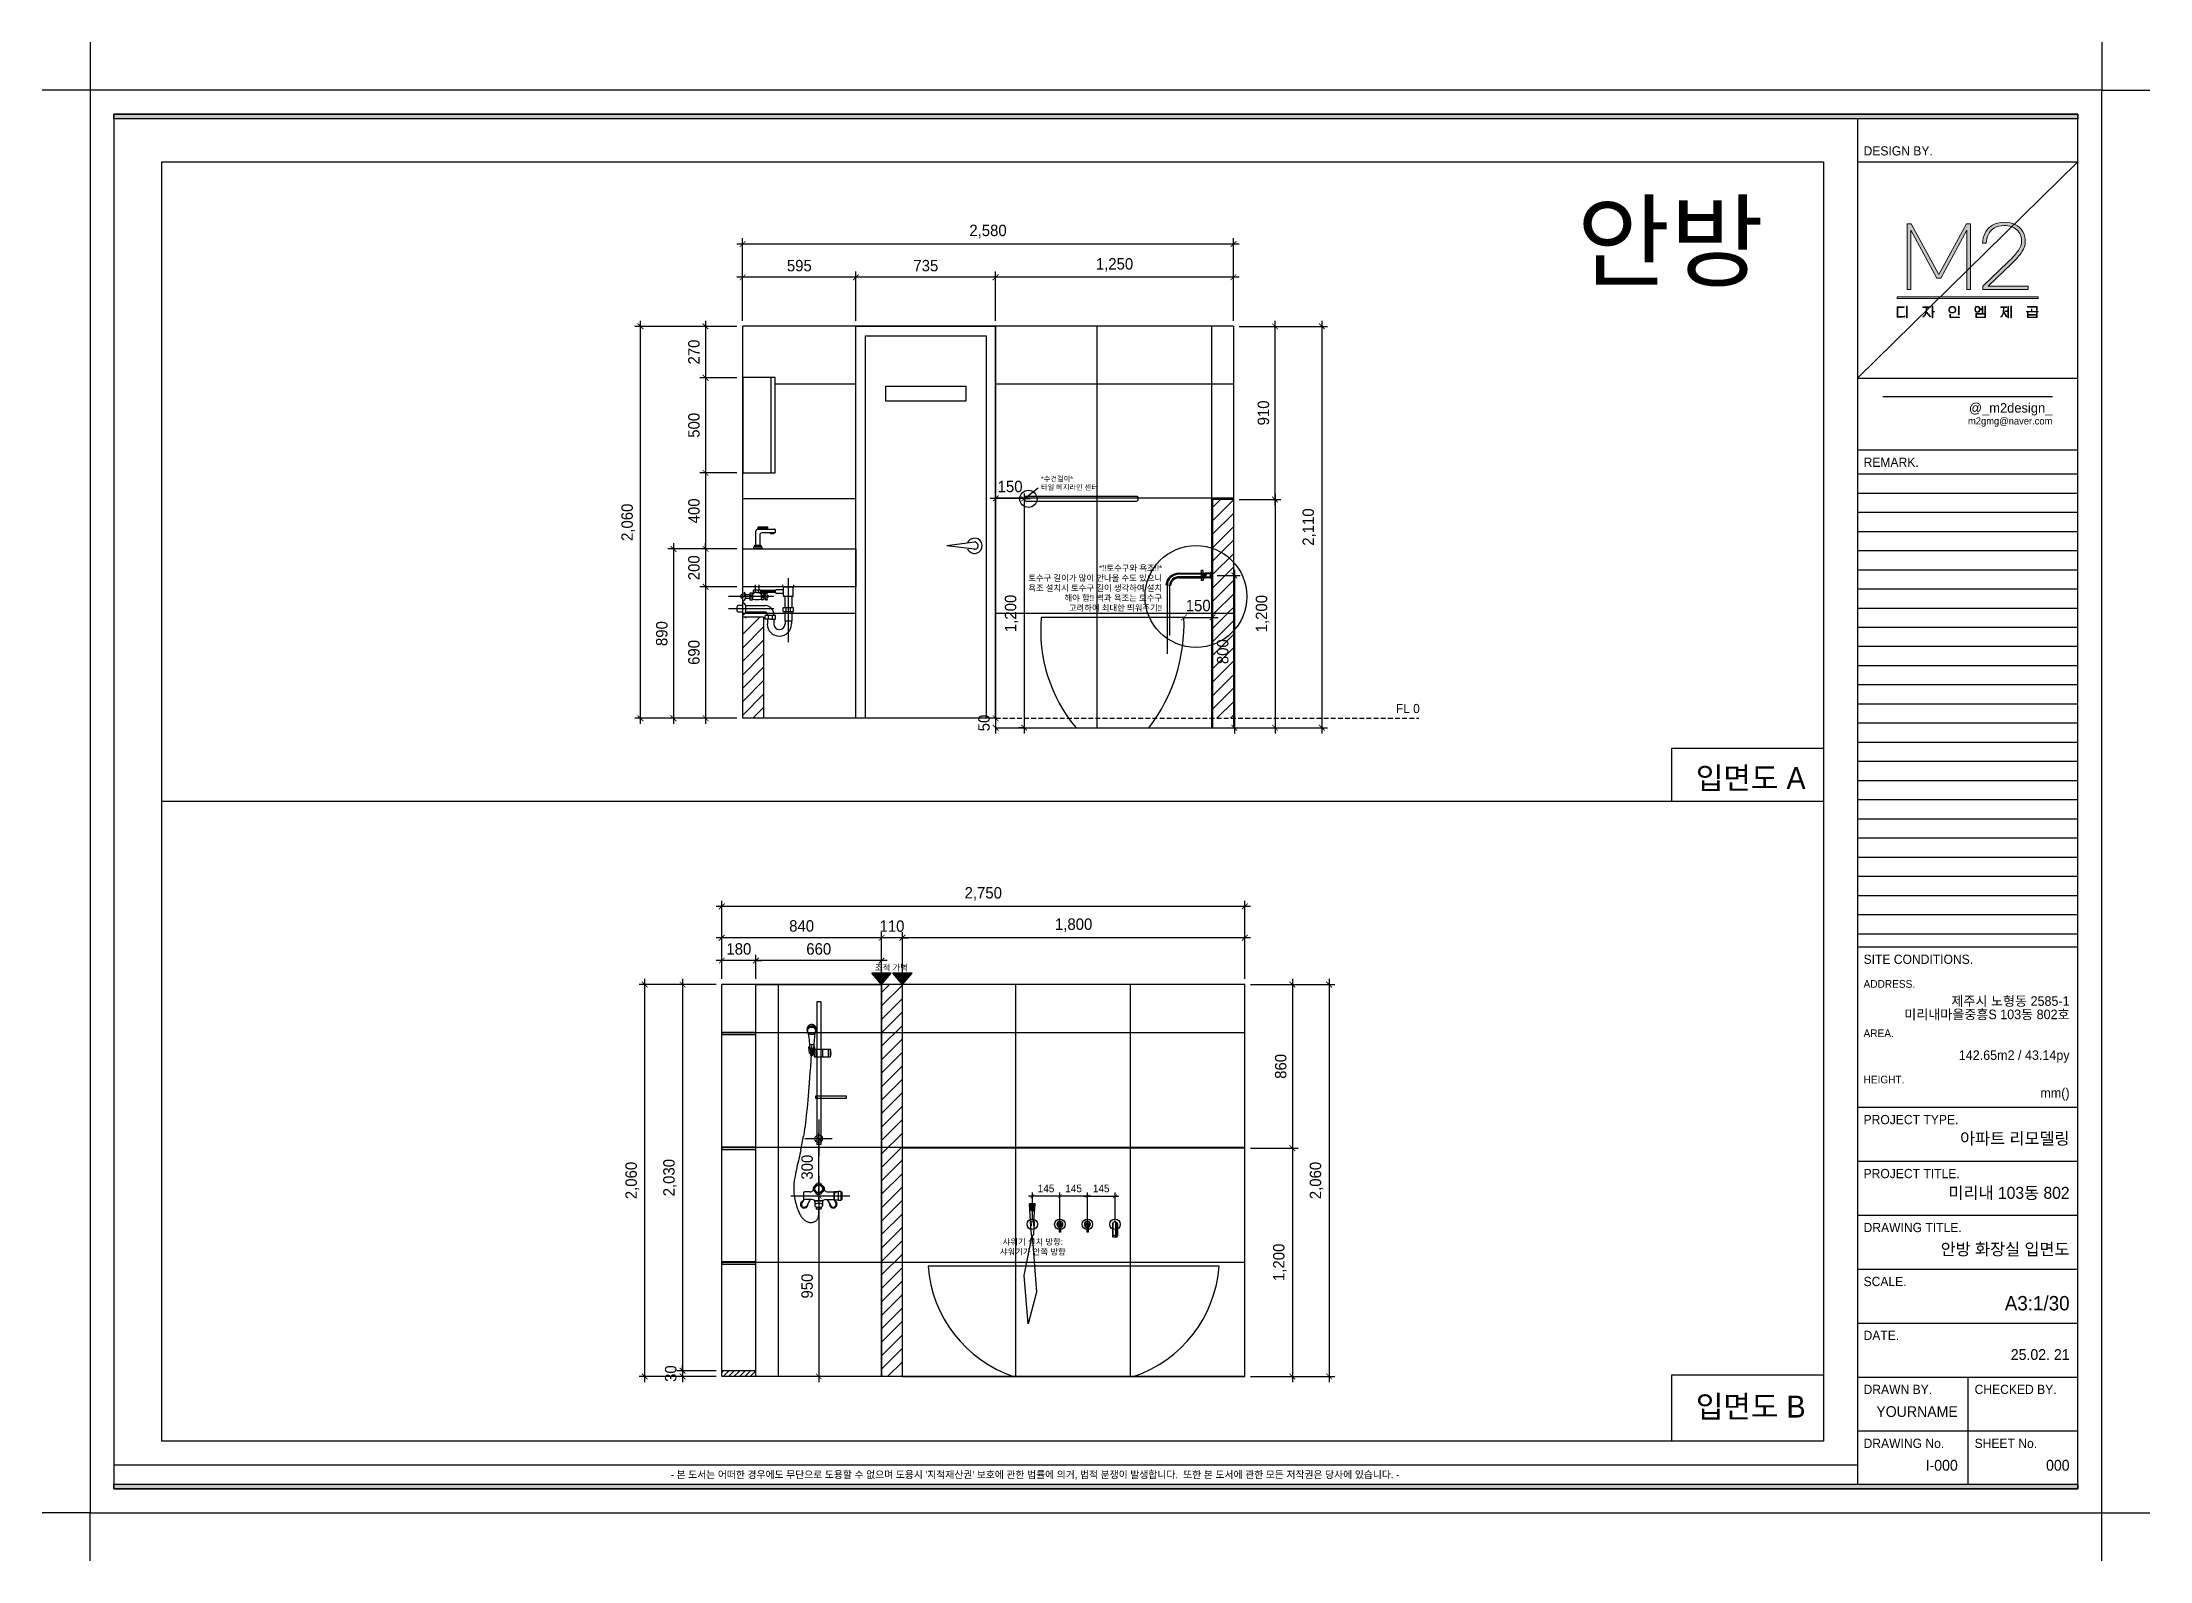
# Model space of a CAD drawing. Header units: millimetres. Extents: x 217202 to 745838, y -6815 to 171372.
# Drawn here: x 326130 to 337211, y 5917 to 13900 of the extents above; entities that cross this region are included whole.
import ezdxf
from ezdxf.enums import TextEntityAlignment as Align

# ---------------------------------------------------------------- set-up
doc = ezdxf.new("R2010")
doc.units = ezdxf.units.MM
doc.header["$PDMODE"] = 3
doc.linetypes.add('HIDDEN', pattern=[0.375, 0.25, -0.125])
doc.layers.get('DEFPOINTS').update_dxf_attribs({"color": 248})
for name, color, linetype in [('0-ELC TEXT', 7, 'Continuous'), ('03-WAL NEW', 3, 'Continuous'), ('06-FUR', 6, 'Continuous'), ('_U+B808_U+C774_U+C5B4 2', 7, 'Continuous'), ('C-WALL1', 2, 'Continuous'), ('CO-BATH', 6, 'Continuous'), ('FORM(YOURNAME)-1', 1, 'Continuous'), ('FORM(YOURNAME)-11', 1, 'Continuous'), ('TOILET-1', 6, 'Continuous'), ('도면층4', 4, 'Continuous')]:
    doc.layers.add(name, color=color, linetype=linetype)
doc.styles.add('HY 울릉도 L', font='')
doc.styles.add('YOURNAME', font='HY울릉도M.TTF')
doc.styles.add('코레일둥고', font='Korail_Round_Gothic_Medium.ttf')
doc.styles.get('HY 울릉도 L').set_extended_font_data('HY울릉도L')
doc.linetypes.add('ZIGZAG', pattern='A,0.0001,-0.2,[131,ltypeshp.shx,S=0.2,R=0,X=-0.2,Y=0],-0.4,[131,ltypeshp.shx,S=0.2,R=180,X=0.2,Y=0],-0.2', length=0.8001)
doc.dimstyles.new('30', dxfattribs={"dimscale": 30, "dimtxt": 2, "dimasz": 1, "dimexe": 1, "dimexo": 1, "dimgap": 1, "dimtad": 1, "dimdec": 0, "dimrnd": 0.05, "dimdsep": 46, "dimlunit": 6, "dimtxsty": 'HY 울릉도 L', "dimblk": 'ARCHTICK', "dimcen": 2.5, "dimdle": 1, "dimclrd": 133, "dimclre": 133, "dimclrt": 30, "dimadec": 0, "dimazin": 0, "dimtfac": 1, "dimtdec": 0, "dimtix": 1, "dimtmove": 2, "dimatfit": 3, "dimldrblk": 'ARCHTICK', "dimfxl": 1, "dimlwd": -1, "dimlwe": -1, "dimarcsym": 0})

msp = doc.modelspace()

# ---------------------------------------------------------------- texts
at = {"layer": '0-ELC TEXT', "color": 240, "true_color": 0xed1f24, "attachment_point": 1, "style": '코레일둥고'}
for s, width, gutter_width, insert, char_height in [('{\\fGulim|b0|i0|c129|p50;*수건걸이*\\P타일 메지라인 센터}', 440.729, 1502.7, (331381.6, 11618.3), 27.006), ('\\pxqr;{\\fGulim|b0|i0|c129|p50;*!!토수구와 욕조!!*\\P\\ptr0;토수구 길이가 많이 안나올 수도 있으니 욕조 설치시 토수구 길이 생각하여 설치 해야 함!! 벽과 욕조는 토수구 \\P고려하여 최대한 띄워주기!!}', 729.356, 1746.2, (331288.8, 11151.2), 31.382), ('\\pxqc,t9;{\\fGulim|b0|i0|c129|p50;샤워기 설치 방향: 샤워기가 안쪽 방향}', 370.769, 1748, (331152.8, 7609.1), 31.414)]:
    msp.add_mtext_dynamic_manual_height_columns(s, width=width, gutter_width=gutter_width, heights=[0], dxfattribs=dict(at, insert=insert, char_height=char_height))
at = {"layer": 'C-WALL1', "style": '코레일둥고'}
for s, height, p in [('안방', 392.41, (334197.6, 13049.2)), ('입면도 A', 115.46, (334824.1, 10089.2)), ('입면도 B', 115.46, (334824.1, 6785.4))]:
    msp.add_text(s, height=height, dxfattribs=at).set_placement(p, align=Align.TOP_LEFT)
at = {"layer": 'C-WALL1', "insert": (330508.2, 9050.7), "char_height": 31.414, "attachment_point": 1, "style": '코레일둥고'}
msp.add_mtext_dynamic_manual_height_columns('{\\fGulim|b0|i0|c129|p50;조적 가벽}', width=241.981, gutter_width=1748, heights=[0], dxfattribs=at)
at = {"layer": '도면층4', "color": 8, "style": '코레일둥고'}
msp.add_text('FL 0', height=47.92, dxfattribs=at).set_placement((333247.4, 10373.2))

# ---------------------------------------------------------------- blocks, each defined once
blk = doc.blocks.new('_ArchTick')
at = {"color": 0, "linetype": 'ByBlock', "const_width": 0.15}
blk.add_lwpolyline([(-0.5, -0.5), (0.5, 0.5)], dxfattribs=at)
blk = doc.blocks.new('*D1070')
at = {"layer": '06-FUR', "color": 133, "transparency": 16777216}
for p, q in [((332308, 11096), (332428, 11096)), ((332398, 11126), (332398, 10266)), ((332313, 10296), (332428, 10296))]:
    blk.add_line(p, q, dxfattribs=at)
at = {"layer": 'DEFPOINTS', "color": 0, "transparency": 16777216}
for p in [(332278, 11096), (332283, 10296), (332398, 10296)]:
    blk.add_point(p, dxfattribs=at)
at = {"layer": '06-FUR', "color": 133, "transparency": 16777216, "xscale": 30, "yscale": 30, "zscale": 30}
for p, rotation in [((332398, 11096), 90), ((332398, 10296), 270)]:
    blk.add_blockref('_ArchTick', p, dxfattribs=dict(at, rotation=rotation))
at = {"layer": '06-FUR', "color": 30, "transparency": 16777216, "insert": (332337, 10696), "char_height": 60, "attachment_point": 5, "rotation": 90, "style": 'HY 울릉도 L'}
blk.add_mtext('800', dxfattribs=at)
blk = doc.blocks.new('*D1067')
at = {"layer": '06-FUR', "color": 133, "transparency": 16777216}
for p, q in [((332612, 11526), (332612, 10266)), ((332423, 11496), (332642, 11496)), ((332423, 10296), (332642, 10296))]:
    blk.add_line(p, q, dxfattribs=at)
at = {"layer": 'DEFPOINTS', "color": 0, "transparency": 16777216}
for p in [(332393, 11496), (332393, 10296), (332612, 10296)]:
    blk.add_point(p, dxfattribs=at)
at = {"layer": '06-FUR', "color": 133, "transparency": 16777216, "xscale": 30, "yscale": 30, "zscale": 30}
for p, rotation in [((332612, 11496), 90), ((332612, 10296), 270)]:
    blk.add_blockref('_ArchTick', p, dxfattribs=dict(at, rotation=rotation))
at = {"layer": '06-FUR', "color": 30, "transparency": 16777216, "insert": (332546, 10896), "char_height": 60, "attachment_point": 5, "rotation": 90, "style": 'HY 울릉도 L'}
blk.add_mtext('1,200', dxfattribs=at)
blk = doc.blocks.new('*D1068')
at = {"layer": '06-FUR', "color": 133, "transparency": 16777216}
for p, q in [((332612, 11466), (332612, 12436)), ((332423, 12406), (332642, 12406)), ((332423, 11496), (332642, 11496))]:
    blk.add_line(p, q, dxfattribs=at)
at = {"layer": 'DEFPOINTS', "color": 0, "transparency": 16777216}
for p in [(332393, 12406), (332612, 12406), (332393, 11496)]:
    blk.add_point(p, dxfattribs=at)
at = {"layer": '06-FUR', "color": 133, "transparency": 16777216, "xscale": 30, "yscale": 30, "zscale": 30}
for p, rotation in [((332612, 12406), 90), ((332612, 11496), 270)]:
    blk.add_blockref('_ArchTick', p, dxfattribs=dict(at, rotation=rotation))
at = {"layer": '06-FUR', "color": 30, "transparency": 16777216, "insert": (332551, 11951), "char_height": 60, "attachment_point": 5, "rotation": 90, "style": 'HY 울릉도 L'}
blk.add_mtext('910', dxfattribs=at)
blk = doc.blocks.new('*D1069')
at = {"layer": '06-FUR', "color": 133, "transparency": 16777216}
for p, q in [((332858, 12436), (332858, 10266)), ((332423, 12406), (332888, 12406)), ((332423, 10296), (332888, 10296))]:
    blk.add_line(p, q, dxfattribs=at)
at = {"layer": 'DEFPOINTS', "color": 0, "transparency": 16777216}
for p in [(332393, 12406), (332393, 10296), (332858, 10296)]:
    blk.add_point(p, dxfattribs=at)
at = {"layer": '06-FUR', "color": 133, "transparency": 16777216, "xscale": 30, "yscale": 30, "zscale": 30}
for p, rotation in [((332858, 12406), 90), ((332858, 10296), 270)]:
    blk.add_blockref('_ArchTick', p, dxfattribs=dict(at, rotation=rotation))
at = {"layer": '06-FUR', "color": 30, "transparency": 16777216, "insert": (332792, 11351), "char_height": 60, "attachment_point": 5, "rotation": 90, "style": 'HY 울릉도 L'}
blk.add_mtext('2,110', dxfattribs=at)
blk = doc.blocks.new('*D1065')
at = {"layer": '06-FUR', "color": 133, "transparency": 16777216}
for p, q in [((331293, 11527), (331293, 10266)), ((331323, 11497), (331323, 11497)), ((331299, 10296), (331263, 10296))]:
    blk.add_line(p, q, dxfattribs=at)
at = {"layer": 'DEFPOINTS', "color": 0, "transparency": 16777216}
for p in [(331293, 11497), (331293, 10296), (331329, 10296)]:
    blk.add_point(p, dxfattribs=at)
at = {"layer": '06-FUR', "color": 133, "transparency": 16777216, "xscale": 30, "yscale": 30, "zscale": 30}
for p, rotation in [((331293, 11497), 90), ((331293, 10296), 270)]:
    blk.add_blockref('_ArchTick', p, dxfattribs=dict(at, rotation=rotation))
at = {"layer": '06-FUR', "color": 30, "transparency": 16777216, "insert": (331227, 10897), "char_height": 60, "attachment_point": 5, "rotation": 90, "style": 'HY 울릉도 L'}
blk.add_mtext('1,200', dxfattribs=at)
blk = doc.blocks.new('*D1064')
at = {"layer": '06-FUR', "color": 133, "transparency": 16777216}
for p, q in [((331144, 11502), (331114, 11502)), ((331294, 11502), (331144, 11502)), ((331144, 11472), (331144, 11472)), ((331294, 11502), (331324, 11502))]:
    blk.add_line(p, q, dxfattribs=at)
at = {"layer": 'DEFPOINTS', "color": 0, "transparency": 16777216}
for p in [(331144, 11502), (331144, 11502), (331294, 11502)]:
    blk.add_point(p, dxfattribs=at)
at = {"layer": '06-FUR', "color": 133, "transparency": 16777216, "xscale": 30, "yscale": 30, "zscale": 30}
blk.add_blockref('_ArchTick', (331144, 11502), dxfattribs=at)
at = {"layer": '06-FUR', "color": 133, "transparency": 16777216, "xscale": 30, "yscale": 30, "zscale": 30, "rotation": 180}
blk.add_blockref('_ArchTick', (331294, 11502), dxfattribs=at)
at = {"layer": '06-FUR', "color": 30, "transparency": 16777216, "insert": (331219, 11564), "char_height": 60, "attachment_point": 5, "style": 'HY 울릉도 L'}
blk.add_mtext('150', dxfattribs=at)
blk = doc.blocks.new('A-013S')
at = {"layer": 'CO-BATH', "color": 251}
for p, q in [((240, 129), (240, -207)), ((163, 34), (-74, 34)), ((163, -31), (-74, -31))]:
    blk.add_line(p, q, dxfattribs=at)
at = {"layer": 'CO-BATH', "color": 8}
for p, q in [((-10, 29), (-10, 38)), ((0, 43), (-5, 43)), ((-5, 24), (0, 24)), ((0, 34), (7, 34)), ((7, 56), (7, 34)), ((14, 24), (14, 44)), ((14, 44), (38, 44)), ((14, 24), (38, 24)), ((38, 51), (38, 16)), ((52, 51), (38, 51)), ((52, 41), (38, 41)), ((38, 26), (52, 26)), ((38, 16), (52, 16)), ((52, 48), (52, 51)), ((52, 48), (52, 20)), ((55, 48), (52, 48)), ((52, 16), (52, 20)), ((57, 55), (57, 67)), ((93, 67), (57, 67)), ((60, 55), (57, 55)), ((75, 55), (60, 55)), ((60, 55), (60, 53)), ((65, 94), (65, 67)), ((67, 55), (67, 67)), ((75, 55), (90, 55)), ((83, 55), (83, 67)), ((85, 94), (85, 67)), ((90, 55), (93, 55)), ((90, 55), (90, 53)), ((174, 54), (90, 54)), ((93, 55), (93, 67)), ((174, 65), (93, 65)), ((174, 61), (93, 60)), ((174, 56), (93, 58)), ((95, 48), (98, 48)), ((98, 48), (98, 51)), ((98, 51), (112, 51)), ((98, 48), (98, 20)), ((98, 41), (112, 41)), ((112, 26), (98, 26)), ((98, 16), (98, 20)), ((112, 16), (98, 16)), ((112, 51), (112, 16)), ((112, 44), (120, 44)), ((112, 24), (120, 24)), ((120, 34), (120, 50)), ((120, 34), (120, 17)), ((122, 52), (125, 52)), ((122, 15), (125, 15)), ((130, 37), (134, 37)), ((130, 31), (134, 31)), ((135, 36), (135, 34)), ((135, 32), (135, 34)), ((174, 65), (174, 66)), ((174, 52), (174, 54)), ((215, 69), (177, 69)), ((215, 49), (177, 49)), ((211, 82), (211, 94)), ((269, 82), (211, 82)), ((215, 41), (215, 82)), ((215, 41), (215, 34)), ((265, 34), (215, 34)), ((221, 34), (221, -27)), ((259, 34), (259, -27)), ((265, 34), (265, 82)), ((269, 82), (269, 94)), ((-31, -22), (-31, -40)), ((0, -14), (-23, -14)), ((-23, -48), (0, -48)), ((14, -14), (14, -48)), ((14, -14), (120, -14)), ((14, -48), (120, -48)), ((173, -66), (119, -66)), ((119, -86), (119, -66)), ((146, -86), (119, -86)), ((130, -62), (130, -66)), ((130, -86), (130, -111)), ((136, -86), (136, -66)), ((146, -86), (173, -86)), ((157, -86), (157, -66)), ((164, -62), (164, -66)), ((164, -86), (164, -111)), ((173, -86), (173, -66)), ((267, -27), (213, -27)), ((213, -45), (213, -27)), ((213, -45), (240, -45)), ((221, -45), (221, -94)), ((221, -94), (259, -94)), ((223, -94), (223, -111)), ((229, -45), (229, -27)), ((240, -45), (267, -45)), ((252, -45), (252, -27)), ((257, -94), (257, -111)), ((259, -45), (259, -94)), ((267, -45), (267, -27))]:
    blk.add_line(p, q, dxfattribs=at)
for centre, radius, start, end in [((-5, 38), 5, 90, 180), ((-5, 29), 5, 180, 270), ((0, 24), 14.1, 270, 0), ((0, -14), 14.1, 0, 90), ((0, 44), 14.1, 0, 60.2719), ((75, 110), 93, 255.7775, 284.2225), ((55, 53), 5, 270, 0), ((95, 53), 5, 180, 270), ((122, 50), 2, 90, 180), ((122, 17), 2, 180, 270), ((125, 47), 5, 8.3005, 90), ((125, 20), 5, 270, 351.6995), ((32, 34), 98.4, 351.6995, 8.3005), ((134, 36), 1, 0, 90), ((134, 32), 1, 270, 0), ((177, 66), 3, 90, 180), ((177, 52), 3, 180, 270), ((-23, -22), 8, 90, 180), ((-23, -40), 8, 180, 270), ((0, -48), 14.1, 270, 0), ((117, -61), 47.1, 359.4009, 86.2514), ((116, -61), 13.5, 358.0931, 75.0776), ((193, -111), 63.8, 180, 0), ((193, -111), 29.8, 180, 0)]:
    blk.add_arc(centre, radius, start, end, dxfattribs=at)
blk = doc.blocks.new('*D1074')
at = {"layer": '06-FUR', "color": 133, "transparency": 16777216}
for p, q in [((332133, 10876), (332103, 10876)), ((332133, 10876), (332283, 10876)), ((332283, 10876), (332313, 10876))]:
    blk.add_line(p, q, dxfattribs=at)
at = {"layer": 'DEFPOINTS', "color": 0, "transparency": 16777216}
for p in [(332133, 10876), (332283, 10876), (332283, 10876)]:
    blk.add_point(p, dxfattribs=at)
at = {"layer": '06-FUR', "color": 133, "transparency": 16777216, "xscale": 30, "yscale": 30, "zscale": 30}
blk.add_blockref('_ArchTick', (332133, 10876), dxfattribs=at)
at = {"layer": '06-FUR', "color": 133, "transparency": 16777216, "xscale": 30, "yscale": 30, "zscale": 30, "rotation": 180}
blk.add_blockref('_ArchTick', (332283, 10876), dxfattribs=at)
at = {"layer": '06-FUR', "color": 30, "transparency": 16777216, "insert": (332208, 10938), "char_height": 60, "attachment_point": 5, "style": 'HY 울릉도 L'}
blk.add_mtext('150', dxfattribs=at)
blk = doc.blocks.new('*D1075')
at = {"layer": '06-FUR', "color": 133, "transparency": 16777216}
for p, q in [((332423, 12664), (331113, 12664)), ((331143, 12436), (331143, 12694)), ((332393, 12436), (332393, 12694))]:
    blk.add_line(p, q, dxfattribs=at)
at = {"layer": 'DEFPOINTS', "color": 0, "transparency": 16777216}
for p in [(331143, 12664), (331143, 12406), (332393, 12406)]:
    blk.add_point(p, dxfattribs=at)
at = {"layer": '06-FUR', "color": 133, "transparency": 16777216, "xscale": 30, "yscale": 30, "zscale": 30, "rotation": 180}
blk.add_blockref('_ArchTick', (331143, 12664), dxfattribs=at)
at = {"layer": '06-FUR', "color": 133, "transparency": 16777216, "xscale": 30, "yscale": 30, "zscale": 30}
blk.add_blockref('_ArchTick', (332393, 12664), dxfattribs=at)
at = {"layer": '06-FUR', "color": 30, "transparency": 16777216, "insert": (331768, 12729), "char_height": 60, "attachment_point": 5, "style": 'HY 울릉도 L'}
blk.add_mtext('1,250', dxfattribs=at)
blk = doc.blocks.new('*D1076')
at = {"layer": '06-FUR', "color": 133, "transparency": 16777216}
for p, q in [((331173, 12664), (330378, 12664)), ((330408, 12436), (330408, 12694)), ((331143, 12436), (331143, 12694))]:
    blk.add_line(p, q, dxfattribs=at)
at = {"layer": 'DEFPOINTS', "color": 0, "transparency": 16777216}
for p in [(330408, 12664), (330408, 12406), (331143, 12406)]:
    blk.add_point(p, dxfattribs=at)
at = {"layer": '06-FUR', "color": 133, "transparency": 16777216, "xscale": 30, "yscale": 30, "zscale": 30, "rotation": 180}
blk.add_blockref('_ArchTick', (330408, 12664), dxfattribs=at)
at = {"layer": '06-FUR', "color": 133, "transparency": 16777216, "xscale": 30, "yscale": 30, "zscale": 30}
blk.add_blockref('_ArchTick', (331143, 12664), dxfattribs=at)
at = {"layer": '06-FUR', "color": 30, "transparency": 16777216, "insert": (330776, 12725), "char_height": 60, "attachment_point": 5, "style": 'HY 울릉도 L'}
blk.add_mtext('735', dxfattribs=at)
blk = doc.blocks.new('*D1077')
at = {"layer": '06-FUR', "color": 133, "transparency": 16777216}
for p, q in [((330438, 12664), (329783, 12664)), ((329813, 12436), (329813, 12694)), ((330408, 12436), (330408, 12694))]:
    blk.add_line(p, q, dxfattribs=at)
at = {"layer": 'DEFPOINTS', "color": 0, "transparency": 16777216}
for p in [(329813, 12664), (329813, 12406), (330408, 12406)]:
    blk.add_point(p, dxfattribs=at)
at = {"layer": '06-FUR', "color": 133, "transparency": 16777216, "xscale": 30, "yscale": 30, "zscale": 30, "rotation": 180}
blk.add_blockref('_ArchTick', (329813, 12664), dxfattribs=at)
at = {"layer": '06-FUR', "color": 133, "transparency": 16777216, "xscale": 30, "yscale": 30, "zscale": 30}
blk.add_blockref('_ArchTick', (330408, 12664), dxfattribs=at)
at = {"layer": '06-FUR', "color": 30, "transparency": 16777216, "insert": (330111, 12725), "char_height": 60, "attachment_point": 5, "style": 'HY 울릉도 L'}
blk.add_mtext('595', dxfattribs=at)
blk = doc.blocks.new('*D1078')
at = {"layer": '06-FUR', "color": 133, "transparency": 16777216}
for p, q in [((329813, 12436), (329813, 12869)), ((332393, 12436), (332393, 12869)), ((332423, 12839), (329783, 12839))]:
    blk.add_line(p, q, dxfattribs=at)
at = {"layer": 'DEFPOINTS', "color": 0, "transparency": 16777216}
for p in [(329813, 12839), (329813, 12406), (332393, 12406)]:
    blk.add_point(p, dxfattribs=at)
at = {"layer": '06-FUR', "color": 133, "transparency": 16777216, "xscale": 30, "yscale": 30, "zscale": 30, "rotation": 180}
blk.add_blockref('_ArchTick', (329813, 12839), dxfattribs=at)
at = {"layer": '06-FUR', "color": 133, "transparency": 16777216, "xscale": 30, "yscale": 30, "zscale": 30}
blk.add_blockref('_ArchTick', (332393, 12839), dxfattribs=at)
at = {"layer": '06-FUR', "color": 30, "transparency": 16777216, "insert": (331103, 12905), "char_height": 60, "attachment_point": 5, "style": 'HY 울릉도 L'}
blk.add_mtext('2,580', dxfattribs=at)
blk = doc.blocks.new('*D1079')
at = {"layer": '06-FUR', "color": 133, "transparency": 16777216}
for p, q in [((329618, 12436), (329618, 12106)), ((329783, 12406), (329588, 12406)), ((329783, 12136), (329588, 12136))]:
    blk.add_line(p, q, dxfattribs=at)
at = {"layer": 'DEFPOINTS', "color": 0, "transparency": 16777216}
for p in [(329813, 12406), (329618, 12136), (329813, 12136)]:
    blk.add_point(p, dxfattribs=at)
at = {"layer": '06-FUR', "color": 133, "transparency": 16777216, "xscale": 30, "yscale": 30, "zscale": 30}
for p, rotation in [((329618, 12406), 90), ((329618, 12136), 270)]:
    blk.add_blockref('_ArchTick', p, dxfattribs=dict(at, rotation=rotation))
at = {"layer": '06-FUR', "color": 30, "transparency": 16777216, "insert": (329557, 12271), "char_height": 60, "attachment_point": 5, "rotation": 90, "style": 'HY 울릉도 L'}
blk.add_mtext('270', dxfattribs=at)
blk = doc.blocks.new('*D1066')
at = {"layer": '06-FUR', "color": 133, "transparency": 16777216}
for p, q in [((329783, 12136), (329588, 12136)), ((329618, 12166), (329618, 11606)), ((329783, 11636), (329588, 11636))]:
    blk.add_line(p, q, dxfattribs=at)
at = {"layer": 'DEFPOINTS', "color": 0, "transparency": 16777216}
for p in [(329813, 12136), (329618, 11636), (329813, 11636)]:
    blk.add_point(p, dxfattribs=at)
at = {"layer": '06-FUR', "color": 133, "transparency": 16777216, "xscale": 30, "yscale": 30, "zscale": 30}
for p, rotation in [((329618, 12136), 90), ((329618, 11636), 270)]:
    blk.add_blockref('_ArchTick', p, dxfattribs=dict(at, rotation=rotation))
at = {"layer": '06-FUR', "color": 30, "transparency": 16777216, "insert": (329557, 11886), "char_height": 60, "attachment_point": 5, "rotation": 90, "style": 'HY 울릉도 L'}
blk.add_mtext('500', dxfattribs=at)
blk = doc.blocks.new('*D1080')
at = {"layer": '06-FUR', "color": 133, "transparency": 16777216}
for p, q in [((329783, 11636), (329588, 11636)), ((329618, 11666), (329618, 11206)), ((329783, 11236), (329588, 11236))]:
    blk.add_line(p, q, dxfattribs=at)
at = {"layer": 'DEFPOINTS', "color": 0, "transparency": 16777216}
for p in [(329813, 11636), (329618, 11236), (329813, 11236)]:
    blk.add_point(p, dxfattribs=at)
at = {"layer": '06-FUR', "color": 133, "transparency": 16777216, "xscale": 30, "yscale": 30, "zscale": 30}
for p, rotation in [((329618, 11636), 90), ((329618, 11236), 270)]:
    blk.add_blockref('_ArchTick', p, dxfattribs=dict(at, rotation=rotation))
at = {"layer": '06-FUR', "color": 30, "transparency": 16777216, "insert": (329557, 11436), "char_height": 60, "attachment_point": 5, "rotation": 90, "style": 'HY 울릉도 L'}
blk.add_mtext('400', dxfattribs=at)
blk = doc.blocks.new('*D1081')
at = {"layer": '06-FUR', "color": 133, "transparency": 16777216}
for p, q in [((329783, 11236), (329588, 11236)), ((329618, 11236), (329618, 11266)), ((329618, 11236), (329618, 11037)), ((329783, 11037), (329588, 11037)), ((329618, 11037), (329618, 11007))]:
    blk.add_line(p, q, dxfattribs=at)
at = {"layer": 'DEFPOINTS', "color": 0, "transparency": 16777216}
for p in [(329813, 11236), (329618, 11037), (329813, 11037)]:
    blk.add_point(p, dxfattribs=at)
at = {"layer": '06-FUR', "color": 133, "transparency": 16777216, "xscale": 30, "yscale": 30, "zscale": 30}
for p, rotation in [((329618, 11236), 270), ((329618, 11037), 90)]:
    blk.add_blockref('_ArchTick', p, dxfattribs=dict(at, rotation=rotation))
at = {"layer": '06-FUR', "color": 30, "transparency": 16777216, "insert": (329557, 11137), "char_height": 60, "attachment_point": 5, "rotation": 90, "style": 'HY 울릉도 L'}
blk.add_mtext('200', dxfattribs=at)
blk = doc.blocks.new('*D1071')
at = {"layer": '06-FUR', "color": 133, "transparency": 16777216}
for p, q in [((329783, 11037), (329588, 11037)), ((329618, 11067), (329618, 10316)), ((329783, 10346), (329588, 10346))]:
    blk.add_line(p, q, dxfattribs=at)
at = {"layer": 'DEFPOINTS', "color": 0, "transparency": 16777216}
for p in [(329813, 11037), (329618, 10346), (329813, 10346)]:
    blk.add_point(p, dxfattribs=at)
at = {"layer": '06-FUR', "color": 133, "transparency": 16777216, "xscale": 30, "yscale": 30, "zscale": 30}
for p, rotation in [((329618, 11037), 90), ((329618, 10346), 270)]:
    blk.add_blockref('_ArchTick', p, dxfattribs=dict(at, rotation=rotation))
at = {"layer": '06-FUR', "color": 30, "transparency": 16777216, "insert": (329557, 10692), "char_height": 60, "attachment_point": 5, "rotation": 90, "style": 'HY 울릉도 L'}
blk.add_mtext('690', dxfattribs=at)
blk = doc.blocks.new('*D1072')
at = {"layer": '06-FUR', "color": 133, "transparency": 16777216}
for p, q in [((329276, 10316), (329276, 12436)), ((329783, 12406), (329246, 12406)), ((329783, 10346), (329246, 10346))]:
    blk.add_line(p, q, dxfattribs=at)
at = {"layer": 'DEFPOINTS', "color": 0, "transparency": 16777216}
for p in [(329276, 12406), (329813, 12406), (329813, 10346)]:
    blk.add_point(p, dxfattribs=at)
at = {"layer": '06-FUR', "color": 133, "transparency": 16777216, "xscale": 30, "yscale": 30, "zscale": 30}
for p, rotation in [((329276, 12406), 90), ((329276, 10346), 270)]:
    blk.add_blockref('_ArchTick', p, dxfattribs=dict(at, rotation=rotation))
at = {"layer": '06-FUR', "color": 30, "transparency": 16777216, "insert": (329211, 11376), "char_height": 60, "attachment_point": 5, "rotation": 90, "style": 'HY 울릉도 L'}
blk.add_mtext('2,060', dxfattribs=at)
blk = doc.blocks.new('*D1073')
at = {"layer": '06-FUR', "color": 133, "transparency": 16777216}
for p, q in [((331143, 10346), (331143, 10376)), ((331143, 10346), (331143, 10296)), ((331173, 10346), (331173, 10346)), ((331143, 10296), (331143, 10266)), ((331173, 10296), (331173, 10296))]:
    blk.add_line(p, q, dxfattribs=at)
at = {"layer": 'DEFPOINTS', "color": 0, "transparency": 16777216}
for p in [(331143, 10346), (331143, 10296), (331143, 10296)]:
    blk.add_point(p, dxfattribs=at)
at = {"layer": '06-FUR', "color": 133, "transparency": 16777216, "xscale": 30, "yscale": 30, "zscale": 30}
for p, rotation in [((331143, 10346), 270), ((331143, 10296), 90)]:
    blk.add_blockref('_ArchTick', p, dxfattribs=dict(at, rotation=rotation))
at = {"layer": '06-FUR', "color": 30, "transparency": 16777216, "insert": (331082, 10321), "char_height": 60, "attachment_point": 5, "rotation": 90, "style": 'HY 울릉도 L'}
blk.add_mtext('50', dxfattribs=at)
blk = doc.blocks.new('*D1087')
at = {"layer": '06-FUR', "color": 133, "transparency": 16777216}
for p, q in [((330213, 7866), (330213, 6856)), ((330243, 7836), (330243, 7836)), ((330243, 6886), (330243, 6886))]:
    blk.add_line(p, q, dxfattribs=at)
at = {"layer": 'DEFPOINTS', "color": 0, "transparency": 16777216}
for p in [(330213, 7836), (330213, 6886), (330213, 6886)]:
    blk.add_point(p, dxfattribs=at)
at = {"layer": '06-FUR', "color": 133, "transparency": 16777216, "xscale": 30, "yscale": 30, "zscale": 30}
for p, rotation in [((330213, 7836), 90), ((330213, 6886), 270)]:
    blk.add_blockref('_ArchTick', p, dxfattribs=dict(at, rotation=rotation))
at = {"layer": '06-FUR', "color": 30, "transparency": 16777216, "insert": (330152, 7361), "char_height": 60, "attachment_point": 5, "rotation": 90, "style": 'HY 울릉도 L'}
blk.add_mtext('950', dxfattribs=at)
blk = doc.blocks.new('*D1088')
at = {"layer": '06-FUR', "color": 133, "transparency": 16777216}
for p, q in [((330213, 7806), (330213, 8166)), ((330243, 8136), (330243, 8136)), ((330243, 7836), (330243, 7836))]:
    blk.add_line(p, q, dxfattribs=at)
at = {"layer": 'DEFPOINTS', "color": 0, "transparency": 16777216}
for p in [(330213, 8136), (330213, 8136), (330213, 7836)]:
    blk.add_point(p, dxfattribs=at)
at = {"layer": '06-FUR', "color": 133, "transparency": 16777216, "xscale": 30, "yscale": 30, "zscale": 30}
for p, rotation in [((330213, 8136), 90), ((330213, 7836), 270)]:
    blk.add_blockref('_ArchTick', p, dxfattribs=dict(at, rotation=rotation))
at = {"layer": '06-FUR', "color": 30, "transparency": 16777216, "insert": (330152, 7986), "char_height": 60, "attachment_point": 5, "rotation": 90, "style": 'HY 울릉도 L'}
blk.add_mtext('300', dxfattribs=at)
blk = doc.blocks.new('*D1082')
at = {"layer": '06-FUR', "color": 133, "transparency": 16777216}
for p, q in [((330653, 8976), (330653, 9222)), ((332453, 8976), (332453, 9222)), ((332483, 9192), (330623, 9192))]:
    blk.add_line(p, q, dxfattribs=at)
at = {"layer": 'DEFPOINTS', "color": 0, "transparency": 16777216}
for p in [(330653, 9192), (330653, 8946), (332453, 8946)]:
    blk.add_point(p, dxfattribs=at)
at = {"layer": '06-FUR', "color": 133, "transparency": 16777216, "xscale": 30, "yscale": 30, "zscale": 30, "rotation": 180}
blk.add_blockref('_ArchTick', (330653, 9192), dxfattribs=at)
at = {"layer": '06-FUR', "color": 133, "transparency": 16777216, "xscale": 30, "yscale": 30, "zscale": 30}
blk.add_blockref('_ArchTick', (332453, 9192), dxfattribs=at)
at = {"layer": '06-FUR', "color": 30, "transparency": 16777216, "insert": (331553, 9258), "char_height": 60, "attachment_point": 5, "style": 'HY 울릉도 L'}
blk.add_mtext('1,800', dxfattribs=at)
blk = doc.blocks.new('*D1083')
at = {"layer": '06-FUR', "color": 133, "transparency": 16777216}
for p, q in [((330543, 8976), (330543, 9222)), ((330653, 8976), (330653, 9222)), ((330543, 9192), (330513, 9192)), ((330653, 9192), (330543, 9192)), ((330653, 9192), (330683, 9192))]:
    blk.add_line(p, q, dxfattribs=at)
at = {"layer": 'DEFPOINTS', "color": 0, "transparency": 16777216}
for p in [(330543, 9192), (330543, 8946), (330653, 8946)]:
    blk.add_point(p, dxfattribs=at)
at = {"layer": '06-FUR', "color": 133, "transparency": 16777216, "xscale": 30, "yscale": 30, "zscale": 30}
blk.add_blockref('_ArchTick', (330543, 9192), dxfattribs=at)
at = {"layer": '06-FUR', "color": 133, "transparency": 16777216, "xscale": 30, "yscale": 30, "zscale": 30, "rotation": 180}
blk.add_blockref('_ArchTick', (330653, 9192), dxfattribs=at)
at = {"layer": '06-FUR', "color": 30, "transparency": 16777216, "insert": (330598, 9253), "char_height": 60, "attachment_point": 5, "style": 'HY 울릉도 L'}
blk.add_mtext('110', dxfattribs=at)
blk = doc.blocks.new('*D1084')
at = {"layer": '06-FUR', "color": 133, "transparency": 16777216}
for p, q in [((329883, 8976), (329883, 9102)), ((330543, 8976), (330543, 9102)), ((330573, 9072), (329853, 9072))]:
    blk.add_line(p, q, dxfattribs=at)
at = {"layer": 'DEFPOINTS', "color": 0, "transparency": 16777216}
for p in [(329883, 9072), (329883, 8946), (330543, 8946)]:
    blk.add_point(p, dxfattribs=at)
at = {"layer": '06-FUR', "color": 133, "transparency": 16777216, "xscale": 30, "yscale": 30, "zscale": 30, "rotation": 180}
blk.add_blockref('_ArchTick', (329883, 9072), dxfattribs=at)
at = {"layer": '06-FUR', "color": 133, "transparency": 16777216, "xscale": 30, "yscale": 30, "zscale": 30}
blk.add_blockref('_ArchTick', (330543, 9072), dxfattribs=at)
at = {"layer": '06-FUR', "color": 30, "transparency": 16777216, "insert": (330213, 9133), "char_height": 60, "attachment_point": 5, "style": 'HY 울릉도 L'}
blk.add_mtext('660', dxfattribs=at)
blk = doc.blocks.new('*D1085')
at = {"layer": '06-FUR', "color": 133, "transparency": 16777216}
for p, q in [((329703, 8976), (329703, 9102)), ((329883, 8976), (329883, 9102)), ((329703, 9072), (329673, 9072)), ((329883, 9072), (329703, 9072)), ((329883, 9072), (329913, 9072))]:
    blk.add_line(p, q, dxfattribs=at)
at = {"layer": 'DEFPOINTS', "color": 0, "transparency": 16777216}
for p in [(329703, 9072), (329703, 8946), (329883, 8946)]:
    blk.add_point(p, dxfattribs=at)
at = {"layer": '06-FUR', "color": 133, "transparency": 16777216, "xscale": 30, "yscale": 30, "zscale": 30}
blk.add_blockref('_ArchTick', (329703, 9072), dxfattribs=at)
at = {"layer": '06-FUR', "color": 133, "transparency": 16777216, "xscale": 30, "yscale": 30, "zscale": 30, "rotation": 180}
blk.add_blockref('_ArchTick', (329883, 9072), dxfattribs=at)
at = {"layer": '06-FUR', "color": 30, "transparency": 16777216, "insert": (329793, 9133), "char_height": 60, "attachment_point": 5, "style": 'HY 울릉도 L'}
blk.add_mtext('180', dxfattribs=at)
blk = doc.blocks.new('*D1086')
at = {"layer": '06-FUR', "color": 133, "transparency": 16777216}
for p, q in [((332483, 9357), (329673, 9357)), ((329703, 8976), (329703, 9387)), ((332453, 8976), (332453, 9387))]:
    blk.add_line(p, q, dxfattribs=at)
at = {"layer": 'DEFPOINTS', "color": 0, "transparency": 16777216}
for p in [(329703, 9357), (329703, 8946), (332453, 8946)]:
    blk.add_point(p, dxfattribs=at)
at = {"layer": '06-FUR', "color": 133, "transparency": 16777216, "xscale": 30, "yscale": 30, "zscale": 30, "rotation": 180}
blk.add_blockref('_ArchTick', (329703, 9357), dxfattribs=at)
at = {"layer": '06-FUR', "color": 133, "transparency": 16777216, "xscale": 30, "yscale": 30, "zscale": 30}
blk.add_blockref('_ArchTick', (332453, 9357), dxfattribs=at)
at = {"layer": '06-FUR', "color": 30, "transparency": 16777216, "insert": (331078, 9423), "char_height": 60, "attachment_point": 5, "style": 'HY 울릉도 L'}
blk.add_mtext('2,750', dxfattribs=at)
blk = doc.blocks.new('*D1089')
at = {"layer": '06-FUR', "color": 133, "transparency": 16777216}
for p, q in [((332703, 8976), (332703, 8056)), ((332483, 8946), (332733, 8946)), ((332483, 8086), (332733, 8086))]:
    blk.add_line(p, q, dxfattribs=at)
at = {"layer": 'DEFPOINTS', "color": 0, "transparency": 16777216}
for p in [(332453, 8946), (332453, 8086), (332703, 8086)]:
    blk.add_point(p, dxfattribs=at)
at = {"layer": '06-FUR', "color": 133, "transparency": 16777216, "xscale": 30, "yscale": 30, "zscale": 30}
for p, rotation in [((332703, 8946), 90), ((332703, 8086), 270)]:
    blk.add_blockref('_ArchTick', p, dxfattribs=dict(at, rotation=rotation))
at = {"layer": '06-FUR', "color": 30, "transparency": 16777216, "insert": (332642, 8516), "char_height": 60, "attachment_point": 5, "rotation": 90, "style": 'HY 울릉도 L'}
blk.add_mtext('860', dxfattribs=at)
blk = doc.blocks.new('*D1090')
at = {"layer": '06-FUR', "color": 133, "transparency": 16777216}
for p, q in [((332703, 8116), (332703, 6856)), ((332483, 8086), (332733, 8086)), ((332483, 6886), (332733, 6886))]:
    blk.add_line(p, q, dxfattribs=at)
at = {"layer": 'DEFPOINTS', "color": 0, "transparency": 16777216}
for p in [(332453, 8086), (332453, 6886), (332703, 6886)]:
    blk.add_point(p, dxfattribs=at)
at = {"layer": '06-FUR', "color": 133, "transparency": 16777216, "xscale": 30, "yscale": 30, "zscale": 30}
for p, rotation in [((332703, 8086), 90), ((332703, 6886), 270)]:
    blk.add_blockref('_ArchTick', p, dxfattribs=dict(at, rotation=rotation))
at = {"layer": '06-FUR', "color": 30, "transparency": 16777216, "insert": (332637, 7486), "char_height": 60, "attachment_point": 5, "rotation": 90, "style": 'HY 울릉도 L'}
blk.add_mtext('1,200', dxfattribs=at)
blk = doc.blocks.new('*D1091')
at = {"layer": '06-FUR', "color": 133, "transparency": 16777216}
for p, q in [((332896, 8976), (332896, 6856)), ((332483, 8946), (332926, 8946)), ((332483, 6886), (332926, 6886))]:
    blk.add_line(p, q, dxfattribs=at)
at = {"layer": 'DEFPOINTS', "color": 0, "transparency": 16777216}
for p in [(332453, 8946), (332453, 6886), (332896, 6886)]:
    blk.add_point(p, dxfattribs=at)
at = {"layer": '06-FUR', "color": 133, "transparency": 16777216, "xscale": 30, "yscale": 30, "zscale": 30}
for p, rotation in [((332896, 8946), 90), ((332896, 6886), 270)]:
    blk.add_blockref('_ArchTick', p, dxfattribs=dict(at, rotation=rotation))
at = {"layer": '06-FUR', "color": 30, "transparency": 16777216, "insert": (332830, 7916), "char_height": 60, "attachment_point": 5, "rotation": 90, "style": 'HY 울릉도 L'}
blk.add_mtext('2,060', dxfattribs=at)
blk = doc.blocks.new('*D1092')
at = {"layer": '06-FUR', "color": 133, "transparency": 16777216}
for p, q in [((329497, 8976), (329497, 6886)), ((329673, 8946), (329467, 8946)), ((329673, 6916), (329467, 6916))]:
    blk.add_line(p, q, dxfattribs=at)
at = {"layer": 'DEFPOINTS', "color": 0, "transparency": 16777216}
for p in [(329703, 8946), (329497, 6916), (329703, 6916)]:
    blk.add_point(p, dxfattribs=at)
at = {"layer": '06-FUR', "color": 133, "transparency": 16777216, "xscale": 30, "yscale": 30, "zscale": 30}
for p, rotation in [((329497, 8946), 90), ((329497, 6916), 270)]:
    blk.add_blockref('_ArchTick', p, dxfattribs=dict(at, rotation=rotation))
at = {"layer": '06-FUR', "color": 30, "transparency": 16777216, "insert": (329431, 7931), "char_height": 60, "attachment_point": 5, "rotation": 90, "style": 'HY 울릉도 L'}
blk.add_mtext('2,030', dxfattribs=at)
blk = doc.blocks.new('*D1093')
at = {"layer": '06-FUR', "color": 133, "transparency": 16777216}
for p, q in [((329673, 6916), (329467, 6916)), ((329673, 6886), (329467, 6886)), ((329497, 6916), (329497, 6946)), ((329497, 6916), (329497, 6886)), ((329497, 6886), (329497, 6856))]:
    blk.add_line(p, q, dxfattribs=at)
at = {"layer": 'DEFPOINTS', "color": 0, "transparency": 16777216}
for p in [(329497, 6886), (329703, 6916), (329703, 6886)]:
    blk.add_point(p, dxfattribs=at)
at = {"layer": '06-FUR', "color": 133, "transparency": 16777216, "xscale": 30, "yscale": 30, "zscale": 30}
for p, rotation in [((329497, 6916), 270), ((329497, 6886), 90)]:
    blk.add_blockref('_ArchTick', p, dxfattribs=dict(at, rotation=rotation))
at = {"layer": '06-FUR', "color": 30, "transparency": 16777216, "insert": (329435, 6901), "char_height": 60, "attachment_point": 5, "rotation": 90, "style": 'HY 울릉도 L'}
blk.add_mtext('30', dxfattribs=at)
blk = doc.blocks.new('*D1094')
at = {"layer": '06-FUR', "color": 133, "transparency": 16777216}
for p, q in [((329298, 6856), (329298, 8976)), ((329673, 8946), (329268, 8946)), ((329673, 6886), (329268, 6886))]:
    blk.add_line(p, q, dxfattribs=at)
at = {"layer": 'DEFPOINTS', "color": 0, "transparency": 16777216}
for p in [(329298, 8946), (329703, 8946), (329703, 6886)]:
    blk.add_point(p, dxfattribs=at)
at = {"layer": '06-FUR', "color": 133, "transparency": 16777216, "xscale": 30, "yscale": 30, "zscale": 30}
for p, rotation in [((329298, 8946), 90), ((329298, 6886), 270)]:
    blk.add_blockref('_ArchTick', p, dxfattribs=dict(at, rotation=rotation))
at = {"layer": '06-FUR', "color": 30, "transparency": 16777216, "insert": (329232, 7916), "char_height": 60, "attachment_point": 5, "rotation": 90, "style": 'HY 울릉도 L'}
blk.add_mtext('2,060', dxfattribs=at)
blk = doc.blocks.new('block 34')
at = {"layer": '_U+B808_U+C774_U+C5B4 2'}
h = blk.add_hatch(color=35, dxfattribs=at)
h.dxf.hatch_style = 2
h.paths.add_polyline_path([(674.6, -105.53), (675.73, -105.53), (683.42, -119.69), (691.1, -105.53), (692.22, -105.53), (692.22, -123.82), (691.22, -123.82), (691.22, -107.31), (683.97, -120.67), (682.84, -120.67), (675.59, -107.31), (675.59, -123.82), (674.6, -123.82)])
h = blk.add_hatch(color=35, dxfattribs=at)
h.dxf.hatch_style = 2
edge = h.paths.add_edge_path()
edge.add_spline(control_points=[(704.68, -105.78), (705.57, -106.21), (706.25, -106.83), (706.73, -107.63), (707.21, -108.43), (707.45, -109.38), (707.45, -110.46), (707.45, -111.43), (707.14, -112.39), (706.53, -113.34), (705.92, -114.29), (704.98, -115.38), (703.7, -116.62), (703.7, -116.62), (697.12, -122.91), (697.12, -122.91), (697.12, -122.91), (708.26, -122.91), (708.26, -122.91), (708.26, -122.91), (708.26, -123.82), (708.26, -123.82), (708.26, -123.82), (695.66, -123.82), (695.66, -123.82), (695.66, -123.82), (695.66, -122.91), (695.66, -122.91), (695.66, -122.91), (702.73, -116.15), (702.73, -116.15), (703.99, -114.93), (704.93, -113.86), (705.54, -112.95), (706.15, -112.03), (706.45, -111.2), (706.45, -110.46), (706.45, -109.07), (706.01, -107.98), (705.12, -107.2), (704.23, -106.42), (703.05, -106.03), (701.57, -106.03), (700.53, -106.03), (699.64, -106.26), (698.89, -106.71), (698.15, -107.15), (697.57, -107.75), (697.18, -108.5), (696.79, -109.25), (696.59, -110.06), (696.59, -110.94), (696.59, -110.94), (695.59, -110.94), (695.59, -110.94), (695.59, -109.89), (695.83, -108.93), (696.3, -108.05), (696.77, -107.17), (697.46, -106.46), (698.36, -105.93), (699.26, -105.4), (700.33, -105.13), (701.57, -105.13), (702.76, -105.13), (703.79, -105.35), (704.68, -105.78)], knot_values=[0, 0, 0, 0, 1, 1, 1, 2, 2, 2, 3, 3, 3, 4, 4, 4, 5, 5, 5, 6, 6, 6, 7, 7, 7, 8, 8, 8, 9, 9, 9, 10, 10, 10, 11, 11, 11, 12, 12, 12, 13, 13, 13, 14, 14, 14, 15, 15, 15, 16, 16, 16, 17, 17, 17, 18, 18, 18, 19, 19, 19, 20, 20, 20, 21, 21, 21, 22, 22, 22, 22], degree=3, periodic=0)
at = {"layer": '_U+B808_U+C774_U+C5B4 2', "lineweight": 0}
blk.add_lwpolyline([(674.6, -105.53), (675.73, -105.53), (683.42, -119.69), (691.1, -105.53), (692.22, -105.53), (692.22, -123.82), (691.22, -123.82), (691.22, -107.31), (683.97, -120.67), (682.84, -120.67), (675.59, -107.31), (675.59, -123.82), (674.6, -123.82), (674.6, -105.53)], dxfattribs=at)
blk.add_open_spline([(704.68, -105.78), (705.57, -106.21), (706.25, -106.83), (706.73, -107.63), (707.21, -108.43), (707.45, -109.38), (707.45, -110.46), (707.45, -111.43), (707.14, -112.39), (706.53, -113.34), (705.92, -114.29), (704.98, -115.38), (703.7, -116.62), (703.7, -116.62), (697.12, -122.91), (697.12, -122.91), (697.12, -122.91), (708.26, -122.91), (708.26, -122.91), (708.26, -122.91), (708.26, -123.82), (708.26, -123.82), (708.26, -123.82), (695.66, -123.82), (695.66, -123.82), (695.66, -123.82), (695.66, -122.91), (695.66, -122.91), (695.66, -122.91), (702.73, -116.15), (702.73, -116.15), (703.99, -114.93), (704.93, -113.86), (705.54, -112.95), (706.15, -112.03), (706.45, -111.2), (706.45, -110.46), (706.45, -109.07), (706.01, -107.98), (705.12, -107.2), (704.23, -106.42), (703.05, -106.03), (701.57, -106.03), (700.53, -106.03), (699.64, -106.26), (698.89, -106.71), (698.15, -107.15), (697.57, -107.75), (697.18, -108.5), (696.79, -109.25), (696.59, -110.06), (696.59, -110.94), (696.59, -110.94), (695.59, -110.94), (695.59, -110.94), (695.59, -109.89), (695.83, -108.93), (696.3, -108.05), (696.77, -107.17), (697.46, -106.46), (698.36, -105.93), (699.26, -105.4), (700.33, -105.13), (701.57, -105.13), (702.76, -105.13), (703.79, -105.35), (704.68, -105.78)], degree=3, knots=[0, 0, 0, 0, 1, 1, 1, 2, 2, 2, 3, 3, 3, 4, 4, 4, 5, 5, 5, 6, 6, 6, 7, 7, 7, 8, 8, 8, 9, 9, 9, 10, 10, 10, 11, 11, 11, 12, 12, 12, 13, 13, 13, 14, 14, 14, 15, 15, 15, 16, 16, 16, 17, 17, 17, 18, 18, 18, 19, 19, 19, 20, 20, 20, 21, 21, 21, 22, 22, 22, 22], dxfattribs=at)
blk = doc.blocks.new('block 35')
at = {"layer": '_U+B808_U+C774_U+C5B4 2'}
h = blk.add_hatch(color=35, dxfattribs=at)
h.dxf.hatch_style = 2
edge = h.paths.add_edge_path()
edge.add_spline(control_points=[(673.72, -128.8), (673.72, -128.8), (672, -128.8), (672, -128.8), (672, -128.8), (672, -131.36), (672, -131.36), (672, -131.36), (673.14, -131.36), (673.14, -131.36), (673.29, -131.36), (673.44, -131.34), (673.6, -131.31), (673.75, -131.28), (673.88, -131.24), (673.98, -131.2), (673.98, -131.2), (673.98, -131.35), (673.98, -131.35), (673.88, -131.4), (673.75, -131.44), (673.6, -131.47), (673.45, -131.49), (673.3, -131.51), (673.14, -131.51), (673.14, -131.51), (671.83, -131.51), (671.83, -131.51), (671.83, -131.51), (671.83, -128.65), (671.83, -128.65), (671.83, -128.65), (673.72, -128.65), (673.72, -128.65), (673.72, -128.65), (673.72, -128.8), (673.72, -128.8)], knot_values=[0, 0, 0, 0, 1, 1, 1, 2, 2, 2, 3, 3, 3, 4, 4, 4, 5, 5, 5, 6, 6, 6, 7, 7, 7, 8, 8, 8, 9, 9, 9, 10, 10, 10, 11, 11, 11, 12, 12, 12, 12], degree=3, periodic=0)
h.paths.add_polyline_path([(674.54, -131.73), (674.38, -131.74), (674.38, -128.5), (674.54, -128.5)])
h = blk.add_hatch(color=35, dxfattribs=at)
h.dxf.hatch_style = 2
edge = h.paths.add_edge_path()
edge.add_spline(control_points=[(679.96, -130.01), (679.96, -130.01), (681.09, -131.37), (681.09, -131.37), (681.09, -131.37), (680.96, -131.47), (680.96, -131.47), (680.96, -131.47), (679.92, -130.19), (679.92, -130.19), (679.82, -130.57), (679.69, -130.87), (679.52, -131.09), (679.35, -131.32), (679.14, -131.46), (678.9, -131.51), (678.9, -131.51), (678.9, -131.36), (678.9, -131.36), (679.11, -131.3), (679.3, -131.16), (679.45, -130.93), (679.6, -130.7), (679.71, -130.39), (679.79, -130.03), (679.86, -129.66), (679.91, -129.25), (679.91, -128.8), (679.91, -128.8), (678.97, -128.8), (678.97, -128.8), (678.97, -128.8), (678.97, -128.65), (678.97, -128.65), (678.97, -128.65), (681, -128.65), (681, -128.65), (681, -128.65), (681, -128.8), (681, -128.8), (681, -128.8), (680.07, -128.8), (680.07, -128.8), (680.06, -129.26), (680.03, -129.66), (679.96, -130.01)], knot_values=[0, 0, 0, 0, 1, 1, 1, 2, 2, 2, 3, 3, 3, 4, 4, 4, 5, 5, 5, 6, 6, 6, 7, 7, 7, 8, 8, 8, 9, 9, 9, 10, 10, 10, 11, 11, 11, 12, 12, 12, 13, 13, 13, 14, 14, 14, 15, 15, 15, 15], degree=3, periodic=0)
h.paths.add_polyline_path([(682.21, -130.06), (681.69, -130.06), (681.69, -131.73), (681.54, -131.73), (681.54, -128.5), (681.69, -128.5), (681.69, -129.92), (682.21, -129.92)])
h = blk.add_hatch(color=35, dxfattribs=at)
h.dxf.hatch_style = 2
edge = h.paths.add_edge_path()
edge.add_spline(control_points=[(687.69, -128.68), (687.84, -128.76), (687.95, -128.87), (688.03, -129.01), (688.11, -129.15), (688.15, -129.3), (688.15, -129.47), (688.15, -129.64), (688.11, -129.8), (688.03, -129.94), (687.95, -130.08), (687.84, -130.19), (687.69, -130.27), (687.54, -130.35), (687.36, -130.39), (687.15, -130.39), (686.95, -130.39), (686.77, -130.35), (686.62, -130.27), (686.47, -130.19), (686.36, -130.08), (686.28, -129.94), (686.2, -129.8), (686.16, -129.64), (686.16, -129.47), (686.16, -129.3), (686.2, -129.15), (686.28, -129.01), (686.36, -128.87), (686.47, -128.76), (686.62, -128.68), (686.77, -128.6), (686.95, -128.56), (687.15, -128.56), (687.36, -128.56), (687.54, -128.6), (687.69, -128.68)], knot_values=[0, 0, 0, 0, 1, 1, 1, 2, 2, 2, 3, 3, 3, 4, 4, 4, 5, 5, 5, 6, 6, 6, 7, 7, 7, 8, 8, 8, 9, 9, 9, 10, 10, 10, 11, 11, 11, 12, 12, 12, 12], degree=3, periodic=0)
edge = h.paths.add_edge_path()
edge.add_spline(control_points=[(686.72, -128.79), (686.59, -128.86), (686.49, -128.95), (686.43, -129.07), (686.36, -129.18), (686.32, -129.32), (686.32, -129.47), (686.32, -129.63), (686.36, -129.76), (686.43, -129.88), (686.49, -130), (686.59, -130.09), (686.72, -130.15), (686.84, -130.22), (686.99, -130.25), (687.15, -130.25), (687.32, -130.25), (687.46, -130.22), (687.59, -130.15), (687.72, -130.09), (687.81, -130), (687.88, -129.88), (687.95, -129.76), (687.98, -129.63), (687.98, -129.47), (687.98, -129.32), (687.95, -129.18), (687.88, -129.07), (687.81, -128.95), (687.72, -128.86), (687.59, -128.79), (687.46, -128.73), (687.32, -128.7), (687.15, -128.7), (686.99, -128.7), (686.84, -128.73), (686.72, -128.79)], knot_values=[0, 0, 0, 0, 1, 1, 1, 2, 2, 2, 3, 3, 3, 4, 4, 4, 5, 5, 5, 6, 6, 6, 7, 7, 7, 8, 8, 8, 9, 9, 9, 10, 10, 10, 11, 11, 11, 12, 12, 12, 12], degree=3, periodic=0)
h.paths.add_polyline_path([(686.6, -131.51), (689.15, -131.51), (689.15, -131.66), (686.44, -131.66), (686.44, -130.66), (686.6, -130.66)])
h.paths.add_polyline_path([(689.03, -130.91), (688.87, -130.91), (688.87, -128.5), (689.03, -128.5)])
h = blk.add_hatch(color=35, dxfattribs=at)
h.dxf.hatch_style = 2
edge = h.paths.add_edge_path()
edge.add_spline(control_points=[(694.67, -130), (694.55, -130.16), (694.37, -130.23), (694.14, -130.23), (693.91, -130.23), (693.73, -130.16), (693.61, -130), (693.48, -129.84), (693.42, -129.64), (693.42, -129.39), (693.42, -129.14), (693.48, -128.94), (693.61, -128.78), (693.73, -128.62), (693.91, -128.54), (694.14, -128.54), (694.35, -128.54), (694.51, -128.61), (694.63, -128.74), (694.75, -128.87), (694.83, -129.04), (694.85, -129.25), (694.85, -129.25), (695.45, -129.25), (695.45, -129.25), (695.45, -129.25), (695.45, -128.52), (695.45, -128.52), (695.45, -128.52), (695.61, -128.52), (695.61, -128.52), (695.61, -128.52), (695.61, -130.29), (695.61, -130.29), (695.61, -130.29), (695.45, -130.29), (695.45, -130.29), (695.45, -130.29), (695.45, -129.4), (695.45, -129.4), (695.45, -129.4), (694.86, -129.4), (694.86, -129.4), (694.85, -129.64), (694.79, -129.85), (694.67, -130)], knot_values=[0, 0, 0, 0, 1, 1, 1, 2, 2, 2, 3, 3, 3, 4, 4, 4, 5, 5, 5, 6, 6, 6, 7, 7, 7, 8, 8, 8, 9, 9, 9, 10, 10, 10, 11, 11, 11, 12, 12, 12, 13, 13, 13, 14, 14, 14, 15, 15, 15, 15], degree=3, periodic=0)
edge = h.paths.add_edge_path()
edge.add_spline(control_points=[(693.73, -129.9), (693.83, -130.03), (693.97, -130.09), (694.14, -130.09), (694.31, -130.09), (694.45, -130.03), (694.55, -129.9), (694.65, -129.78), (694.7, -129.61), (694.7, -129.39), (694.7, -129.17), (694.65, -129), (694.55, -128.87), (694.45, -128.75), (694.31, -128.69), (694.14, -128.69), (693.97, -128.69), (693.83, -128.75), (693.73, -128.87), (693.63, -129), (693.58, -129.17), (693.58, -129.39), (693.58, -129.61), (693.63, -129.78), (693.73, -129.9)], knot_values=[0, 0, 0, 0, 1, 1, 1, 2, 2, 2, 3, 3, 3, 4, 4, 4, 5, 5, 5, 6, 6, 6, 7, 7, 7, 8, 8, 8, 8], degree=3, periodic=0)
h.paths.add_polyline_path([(693.69, -130.55), (696.36, -130.55), (696.36, -131.66), (693.69, -131.66)])
h.paths.add_polyline_path([(693.85, -131.51), (696.2, -131.51), (696.2, -130.7), (693.85, -130.7)])
h.paths.add_polyline_path([(696.36, -128.5), (696.36, -130.32), (696.2, -130.32), (696.2, -128.5)])
h = blk.add_hatch(color=35, dxfattribs=at)
h.dxf.hatch_style = 2
edge = h.paths.add_edge_path()
edge.add_spline(control_points=[(701.46, -129.93), (701.46, -129.93), (702.28, -131.39), (702.28, -131.39), (702.28, -131.39), (702.15, -131.47), (702.15, -131.47), (702.15, -131.47), (701.43, -130.17), (701.43, -130.17), (701.3, -130.94), (701.03, -131.39), (700.63, -131.51), (700.63, -131.51), (700.63, -131.35), (700.63, -131.35), (700.88, -131.26), (701.06, -130.99), (701.18, -130.55), (701.3, -130.1), (701.37, -129.52), (701.37, -128.8), (701.37, -128.8), (700.67, -128.8), (700.67, -128.8), (700.67, -128.8), (700.67, -128.65), (700.67, -128.65), (700.67, -128.65), (702.19, -128.65), (702.19, -128.65), (702.19, -128.65), (702.19, -128.8), (702.19, -128.8), (702.19, -128.8), (701.53, -128.8), (701.53, -128.8), (701.52, -129.25), (701.5, -129.63), (701.46, -129.93)], knot_values=[0, 0, 0, 0, 1, 1, 1, 2, 2, 2, 3, 3, 3, 4, 4, 4, 5, 5, 5, 6, 6, 6, 7, 7, 7, 8, 8, 8, 9, 9, 9, 10, 10, 10, 11, 11, 11, 12, 12, 12, 13, 13, 13, 13], degree=3, periodic=0)
h.paths.add_polyline_path([(702.59, -128.52), (702.75, -128.52), (702.75, -131.68), (702.59, -131.68), (702.59, -129.95), (702, -129.95), (702, -129.8), (702.59, -129.8)])
h.paths.add_polyline_path([(703.61, -128.5), (703.61, -131.73), (703.45, -131.73), (703.45, -128.5)])
h = blk.add_hatch(color=35, dxfattribs=at)
h.dxf.hatch_style = 2
h.paths.add_polyline_path([(711.02, -129.93), (711.02, -130.07), (707.82, -130.07), (707.82, -129.93), (709.16, -129.93), (709.16, -129.2), (709.32, -129.2), (709.32, -129.93)])
h.paths.add_polyline_path([(710.61, -128.72), (708.07, -128.72), (708.07, -128.57), (710.77, -128.57), (710.77, -129.64), (710.61, -129.64)])
h.paths.add_polyline_path([(710.61, -130.36), (710.77, -130.36), (710.77, -131.66), (708.08, -131.66), (708.08, -130.36), (708.24, -130.36), (708.24, -130.83), (710.61, -130.83)])
h.paths.add_polyline_path([(710.61, -131.52), (710.61, -130.97), (708.24, -130.97), (708.24, -131.52)])
at = {"layer": '_U+B808_U+C774_U+C5B4 2', "lineweight": 0}
for points in [[(674.54, -131.73), (674.38, -131.74), (674.38, -128.5), (674.54, -128.5), (674.54, -131.73)], [(682.21, -130.06), (681.69, -130.06), (681.69, -131.73), (681.54, -131.73), (681.54, -128.5), (681.69, -128.5), (681.69, -129.92), (682.21, -129.92), (682.21, -130.06)], [(689.03, -130.91), (688.87, -130.91), (688.87, -128.5), (689.03, -128.5), (689.03, -130.91)], [(696.36, -128.5), (696.36, -130.32), (696.2, -130.32), (696.2, -128.5), (696.36, -128.5)], [(702.59, -128.52), (702.75, -128.52), (702.75, -131.68), (702.59, -131.68), (702.59, -129.95), (702, -129.95), (702, -129.8), (702.59, -129.8), (702.59, -128.52)], [(703.61, -128.5), (703.61, -131.73), (703.45, -131.73), (703.45, -128.5), (703.61, -128.5)], [(710.61, -128.72), (708.07, -128.72), (708.07, -128.57), (710.77, -128.57), (710.77, -129.64), (710.61, -129.64), (710.61, -128.72)], [(686.6, -131.51), (689.15, -131.51), (689.15, -131.66), (686.44, -131.66), (686.44, -130.66), (686.6, -130.66), (686.6, -131.51)], [(693.69, -130.55), (696.36, -130.55), (696.36, -131.66), (693.69, -131.66), (693.69, -130.55)], [(693.85, -131.51), (696.2, -131.51), (696.2, -130.7), (693.85, -130.7), (693.85, -131.51)], [(711.02, -129.93), (711.02, -130.07), (707.82, -130.07), (707.82, -129.93), (709.16, -129.93), (709.16, -129.2), (709.32, -129.2), (709.32, -129.93), (711.02, -129.93)], [(710.61, -130.36), (710.77, -130.36), (710.77, -131.66), (708.08, -131.66), (708.08, -130.36), (708.24, -130.36), (708.24, -130.83), (710.61, -130.83), (710.61, -130.36)], [(710.61, -131.52), (710.61, -130.97), (708.24, -130.97), (708.24, -131.52), (710.61, -131.52)]]:
    blk.add_lwpolyline(points, dxfattribs=at)
for points, knots in [([(673.72, -128.8), (673.72, -128.8), (672, -128.8), (672, -128.8), (672, -128.8), (672, -131.36), (672, -131.36), (672, -131.36), (673.14, -131.36), (673.14, -131.36), (673.29, -131.36), (673.44, -131.34), (673.6, -131.31), (673.75, -131.28), (673.88, -131.24), (673.98, -131.2), (673.98, -131.2), (673.98, -131.35), (673.98, -131.35), (673.88, -131.4), (673.75, -131.44), (673.6, -131.47), (673.45, -131.49), (673.3, -131.51), (673.14, -131.51), (673.14, -131.51), (671.83, -131.51), (671.83, -131.51), (671.83, -131.51), (671.83, -128.65), (671.83, -128.65), (671.83, -128.65), (673.72, -128.65), (673.72, -128.65), (673.72, -128.65), (673.72, -128.8), (673.72, -128.8)], [0, 0, 0, 0, 1, 1, 1, 2, 2, 2, 3, 3, 3, 4, 4, 4, 5, 5, 5, 6, 6, 6, 7, 7, 7, 8, 8, 8, 9, 9, 9, 10, 10, 10, 11, 11, 11, 12, 12, 12, 12]), ([(679.96, -130.01), (679.96, -130.01), (681.09, -131.37), (681.09, -131.37), (681.09, -131.37), (680.96, -131.47), (680.96, -131.47), (680.96, -131.47), (679.92, -130.19), (679.92, -130.19), (679.82, -130.57), (679.69, -130.87), (679.52, -131.09), (679.35, -131.32), (679.14, -131.46), (678.9, -131.51), (678.9, -131.51), (678.9, -131.36), (678.9, -131.36), (679.11, -131.3), (679.3, -131.16), (679.45, -130.93), (679.6, -130.7), (679.71, -130.39), (679.79, -130.03), (679.86, -129.66), (679.91, -129.25), (679.91, -128.8), (679.91, -128.8), (678.97, -128.8), (678.97, -128.8), (678.97, -128.8), (678.97, -128.65), (678.97, -128.65), (678.97, -128.65), (681, -128.65), (681, -128.65), (681, -128.65), (681, -128.8), (681, -128.8), (681, -128.8), (680.07, -128.8), (680.07, -128.8), (680.06, -129.26), (680.03, -129.66), (679.96, -130.01)], [0, 0, 0, 0, 1, 1, 1, 2, 2, 2, 3, 3, 3, 4, 4, 4, 5, 5, 5, 6, 6, 6, 7, 7, 7, 8, 8, 8, 9, 9, 9, 10, 10, 10, 11, 11, 11, 12, 12, 12, 13, 13, 13, 14, 14, 14, 15, 15, 15, 15]), ([(687.69, -128.68), (687.84, -128.76), (687.95, -128.87), (688.03, -129.01), (688.11, -129.15), (688.15, -129.3), (688.15, -129.47), (688.15, -129.64), (688.11, -129.8), (688.03, -129.94), (687.95, -130.08), (687.84, -130.19), (687.69, -130.27), (687.54, -130.35), (687.36, -130.39), (687.15, -130.39), (686.95, -130.39), (686.77, -130.35), (686.62, -130.27), (686.47, -130.19), (686.36, -130.08), (686.28, -129.94), (686.2, -129.8), (686.16, -129.64), (686.16, -129.47), (686.16, -129.3), (686.2, -129.15), (686.28, -129.01), (686.36, -128.87), (686.47, -128.76), (686.62, -128.68), (686.77, -128.6), (686.95, -128.56), (687.15, -128.56), (687.36, -128.56), (687.54, -128.6), (687.69, -128.68)], [0, 0, 0, 0, 1, 1, 1, 2, 2, 2, 3, 3, 3, 4, 4, 4, 5, 5, 5, 6, 6, 6, 7, 7, 7, 8, 8, 8, 9, 9, 9, 10, 10, 10, 11, 11, 11, 12, 12, 12, 12]), ([(686.72, -128.79), (686.59, -128.86), (686.49, -128.95), (686.43, -129.07), (686.36, -129.18), (686.32, -129.32), (686.32, -129.47), (686.32, -129.63), (686.36, -129.76), (686.43, -129.88), (686.49, -130), (686.59, -130.09), (686.72, -130.15), (686.84, -130.22), (686.99, -130.25), (687.15, -130.25), (687.32, -130.25), (687.46, -130.22), (687.59, -130.15), (687.72, -130.09), (687.81, -130), (687.88, -129.88), (687.95, -129.76), (687.98, -129.63), (687.98, -129.47), (687.98, -129.32), (687.95, -129.18), (687.88, -129.07), (687.81, -128.95), (687.72, -128.86), (687.59, -128.79), (687.46, -128.73), (687.32, -128.7), (687.15, -128.7), (686.99, -128.7), (686.84, -128.73), (686.72, -128.79)], [0, 0, 0, 0, 1, 1, 1, 2, 2, 2, 3, 3, 3, 4, 4, 4, 5, 5, 5, 6, 6, 6, 7, 7, 7, 8, 8, 8, 9, 9, 9, 10, 10, 10, 11, 11, 11, 12, 12, 12, 12]), ([(694.67, -130), (694.55, -130.16), (694.37, -130.23), (694.14, -130.23), (693.91, -130.23), (693.73, -130.16), (693.61, -130), (693.48, -129.84), (693.42, -129.64), (693.42, -129.39), (693.42, -129.14), (693.48, -128.94), (693.61, -128.78), (693.73, -128.62), (693.91, -128.54), (694.14, -128.54), (694.35, -128.54), (694.51, -128.61), (694.63, -128.74), (694.75, -128.87), (694.83, -129.04), (694.85, -129.25), (694.85, -129.25), (695.45, -129.25), (695.45, -129.25), (695.45, -129.25), (695.45, -128.52), (695.45, -128.52), (695.45, -128.52), (695.61, -128.52), (695.61, -128.52), (695.61, -128.52), (695.61, -130.29), (695.61, -130.29), (695.61, -130.29), (695.45, -130.29), (695.45, -130.29), (695.45, -130.29), (695.45, -129.4), (695.45, -129.4), (695.45, -129.4), (694.86, -129.4), (694.86, -129.4), (694.85, -129.64), (694.79, -129.85), (694.67, -130)], [0, 0, 0, 0, 1, 1, 1, 2, 2, 2, 3, 3, 3, 4, 4, 4, 5, 5, 5, 6, 6, 6, 7, 7, 7, 8, 8, 8, 9, 9, 9, 10, 10, 10, 11, 11, 11, 12, 12, 12, 13, 13, 13, 14, 14, 14, 15, 15, 15, 15]), ([(693.73, -129.9), (693.83, -130.03), (693.97, -130.09), (694.14, -130.09), (694.31, -130.09), (694.45, -130.03), (694.55, -129.9), (694.65, -129.78), (694.7, -129.61), (694.7, -129.39), (694.7, -129.17), (694.65, -129), (694.55, -128.87), (694.45, -128.75), (694.31, -128.69), (694.14, -128.69), (693.97, -128.69), (693.83, -128.75), (693.73, -128.87), (693.63, -129), (693.58, -129.17), (693.58, -129.39), (693.58, -129.61), (693.63, -129.78), (693.73, -129.9)], [0, 0, 0, 0, 1, 1, 1, 2, 2, 2, 3, 3, 3, 4, 4, 4, 5, 5, 5, 6, 6, 6, 7, 7, 7, 8, 8, 8, 8]), ([(701.46, -129.93), (701.46, -129.93), (702.28, -131.39), (702.28, -131.39), (702.28, -131.39), (702.15, -131.47), (702.15, -131.47), (702.15, -131.47), (701.43, -130.17), (701.43, -130.17), (701.3, -130.94), (701.03, -131.39), (700.63, -131.51), (700.63, -131.51), (700.63, -131.35), (700.63, -131.35), (700.88, -131.26), (701.06, -130.99), (701.18, -130.55), (701.3, -130.1), (701.37, -129.52), (701.37, -128.8), (701.37, -128.8), (700.67, -128.8), (700.67, -128.8), (700.67, -128.8), (700.67, -128.65), (700.67, -128.65), (700.67, -128.65), (702.19, -128.65), (702.19, -128.65), (702.19, -128.65), (702.19, -128.8), (702.19, -128.8), (702.19, -128.8), (701.53, -128.8), (701.53, -128.8), (701.52, -129.25), (701.5, -129.63), (701.46, -129.93)], [0, 0, 0, 0, 1, 1, 1, 2, 2, 2, 3, 3, 3, 4, 4, 4, 5, 5, 5, 6, 6, 6, 7, 7, 7, 8, 8, 8, 9, 9, 9, 10, 10, 10, 11, 11, 11, 12, 12, 12, 13, 13, 13, 13])]:
    blk.add_open_spline(points, degree=3, knots=knots, dxfattribs=at)
blk = doc.blocks.new('block 33')
at = {"layer": '_U+B808_U+C774_U+C5B4 2'}
for name in ['block 34', 'block 35']:
    blk.add_blockref(name, (0, 0), dxfattribs=at)
blk = doc.blocks.new('block 32')
at = {"layer": '_U+B808_U+C774_U+C5B4 2'}
h = blk.add_hatch(color=35, dxfattribs=at)
h.dxf.hatch_style = 2
h.paths.add_polyline_path([(711.02, -126.32), (671.83, -126.32), (671.83, -125.91), (711.02, -125.91)])
at = {"layer": '_U+B808_U+C774_U+C5B4 2', "lineweight": 0}
blk.add_lwpolyline([(711.02, -126.32), (671.83, -126.32), (671.83, -125.91), (711.02, -125.91), (711.02, -126.32)], dxfattribs=at)
at = {"layer": '_U+B808_U+C774_U+C5B4 2'}
blk.add_blockref('block 33', (0, 0), dxfattribs=at)
blk = doc.blocks.new('FORM-ELEVATION')
at = {"layer": 'FORM(YOURNAME)-11'}
h = blk.add_hatch(color=256, dxfattribs=at)
h.dxf.hatch_style = 1
h.paths.add_polyline_path([(-10309, 35708), (71691, 35708), (71691, 35508), (-10309, 35508)])
h.paths.add_polyline_path([(-10309, -21492), (71691, -21492), (71691, -21692), (-10309, -21692)])
at = {"layer": 'DEFPOINTS', "color": 158}
for p, q in [((62481, 35508), (62481, -21492)), ((62481, 33708), (71691, 33708)), ((62481, 24686), (71691, 33708)), ((62481, 24686), (71691, 24686)), ((62481, 20686), (71691, 20686)), ((62481, 19886), (71691, 19886)), ((62481, 19086), (71691, 19086)), ((62481, 18286), (71691, 18286)), ((62481, 17486), (71691, 17486)), ((62481, 16686), (71691, 16686)), ((62481, 15886), (71691, 15886)), ((62481, 15086), (71691, 15086)), ((62481, 14286), (71691, 14286)), ((62481, 13486), (71691, 13486)), ((62481, 12686), (71691, 12686)), ((62481, 11886), (71691, 11886)), ((62481, 11086), (71691, 11086)), ((62481, 10286), (71691, 10286)), ((62481, 9486), (71691, 9486)), ((62481, 8686), (71691, 8686)), ((62481, 7886), (71691, 7886)), ((62481, 7086), (71691, 7086)), ((62481, 6286), (71691, 6286)), ((62481, 5486), (71691, 5486)), ((62481, 4686), (71691, 4686)), ((62481, 3886), (71691, 3886)), ((62481, 3086), (71691, 3086)), ((62481, 2286), (71691, 2286)), ((62481, 1486), (71691, 1486)), ((62481, -20692), (-10309, -20692))]:
    blk.add_line(p, q, dxfattribs=at)
at = {"layer": 'DEFPOINTS', "color": 1}
for points in [[(-11309, 38708), (-11309, 36708), (-13309, 36708)], [(72691, 38708), (72691, 36708), (74691, 36708)], [(-11309, -24692), (-11309, -22692), (-13309, -22692)], [(72691, -24692), (72691, -22692), (74691, -22692)]]:
    blk.add_lwpolyline(points, dxfattribs=at)
at = {"layer": 'DEFPOINTS', "color": 158}
for points in [[(-10309, -21692), (71691, -21692), (71691, 35708), (-10309, 35708)], [(-8309, 33708), (61071, 33708), (61071, -19692), (-8309, -19692)]]:
    blk.add_lwpolyline(points, close=True, dxfattribs=at)
at = {"layer": 'FORM(YOURNAME)-11', "color": 251}
blk.add_line((63550, 23916), (70622, 23916), dxfattribs=at)
at = {"layer": 'FORM(YOURNAME)-11', "color": 14}
for p, q in [((62481, 21686), (71691, 21686)), ((62481, 937), (71691, 937)), ((62481, -5756), (71691, -5756)), ((62481, -8009), (71691, -8009)), ((62481, -10261), (71691, -10261)), ((62481, -12514), (71691, -12514)), ((62481, -14766), (71691, -14766)), ((62481, -17019), (71691, -17019)), ((67086, -17019), (67086, -21492)), ((62481, -19271), (71691, -19271))]:
    blk.add_line(p, q, dxfattribs=at)
at = {"layer": 'FORM(YOURNAME)-11', "color": 250}
blk.add_lwpolyline([(-11309, -22692), (72691, -22692), (72691, 36708), (-11309, 36708)], close=True, dxfattribs=at)
at = {"layer": 'FORM(YOURNAME)-11'}
for points in [[(-10309, 35708), (71691, 35708), (71691, 35508), (-10309, 35508)], [(-10309, -21492), (71691, -21492), (71691, -21692), (-10309, -21692)]]:
    blk.add_lwpolyline(points, close=True, dxfattribs=at)
at = {"layer": '_U+B808_U+C774_U+C5B4 2', "xscale": 150, "yscale": 150, "zscale": 150}
blk.add_blockref('block 32', (-36628, 46957), dxfattribs=at)
at = {"layer": 'FORM(YOURNAME)-11', "color": 14, "style": 'YOURNAME'}
for s, height, p in [('DESIGN BY.', 386.1, (62739, 34170)), ('REMARK.', 386.1, (62739, 21172)), ('SITE CONDITIONS.', 386.14, (62739, 422)), ('PROJECT TYPE.', 386.14, (62739, -6271)), ('PROJECT TITLE.', 386.14, (62739, -8524)), ('DRAWING TITLE.', 386.14, (62739, -10776)), ('SCALE.', 386.1, (62739, -13029)), ('DATE.', 386.1, (62739, -15281)), ('DRAWN BY.', 386.1, (62739, -17534)), ('CHECKED BY.', 386.14, (67376, -17534)), ('DRAWING No.', 386.14, (62739, -19786)), ('SHEET No.', 386.1, (67376, -19786))]:
    blk.add_text(s, height=height, dxfattribs=at).set_placement(p, align=Align.MIDDLE_LEFT)
for s, height, width, p in [('m2gmg@naver.com', 300, 0.995, (70622, 22747)), ('@_m2design_', 400, 1.03, (70622, 23242))]:
    blk.add_text(s, height=height, dxfattribs=dict(at, width=width)).set_placement(p, align=Align.RIGHT)
at = {"layer": 'FORM(YOURNAME)-11', "color": 251, "style": 'YOURNAME'}
for s, p in [('ADDRESS.', (62739, -608)), ('AREA.', (62739, -2667)), ('HEIGHT.', (62739, -4598))]:
    blk.add_text(s, height=321.8, dxfattribs=at).set_placement(p, align=Align.MIDDLE_LEFT)
at = {"layer": 'FORM(YOURNAME)-11', "color": 1, "style": 'YOURNAME'}
blk.add_text("- 본 도서는 어떠한 경우에도 무단으로 도용할 수 없으며 도용시 '지적재산권' 보호에 관한 법률에 의거, 법적 분쟁이 발생합니다.  또한 본 도서에 관한 모든 저작권은 당사에 있습니다. -", height=300, dxfattribs=at).set_placement((28146, -21092), align=Align.MIDDLE_CENTER)
at = {"layer": 'FORM(YOURNAME)-11', "color": 3, "style": 'YOURNAME'}
for tag, height, p in [('2', 450, (71041, -1863)), ('1', 450, (71041, -1219)), ('3', 450, (71041, -3150)), ('4', 450, (71041, -5081)), ('5', 515, (71041, -7398)), ('6', 515, (71041, -9650)), ('7', 515, (71041, -11903)), ('8', 515, (71041, -14155)), ('9', 515, (71041, -16408)), ('10', 515, (66791, -18596)), ('11', 515, (71041, -18660)), ('12', 515, (66791, -20848)), ('13', 515, (71041, -20848))]:
    blk.add_attdef(tag, text='', height=height, dxfattribs=at).set_placement(p, align=Align.MIDDLE_RIGHT)
blk = doc.blocks.new('*D1095')
at = {"layer": '06-FUR', "color": 133, "transparency": 16777216}
for p, q in [((331646, 7833), (331461, 7833)), ((331481, 7707), (331481, 7853)), ((331626, 7733), (331626, 7853))]:
    blk.add_line(p, q, dxfattribs=at)
at = {"layer": 'DEFPOINTS', "color": 0, "transparency": 16777216}
for p in [(331481, 7833), (331481, 7687), (331626, 7713)]:
    blk.add_point(p, dxfattribs=at)
at = {"layer": '06-FUR', "color": 133, "transparency": 16777216, "xscale": 20, "yscale": 20, "zscale": 20, "rotation": 180}
blk.add_blockref('_ArchTick', (331481, 7833), dxfattribs=at)
at = {"layer": '06-FUR', "color": 133, "transparency": 16777216, "xscale": 20, "yscale": 20, "zscale": 20}
blk.add_blockref('_ArchTick', (331626, 7833), dxfattribs=at)
at = {"layer": '06-FUR', "color": 30, "transparency": 16777216, "insert": (331553, 7874), "char_height": 40, "attachment_point": 5, "style": 'HY 울릉도 L'}
blk.add_mtext('145', dxfattribs=at)
blk = doc.blocks.new('*D1096')
at = {"layer": '06-FUR', "color": 133, "transparency": 16777216}
for p, q in [((331606, 7833), (331791, 7833)), ((331626, 7706), (331626, 7853)), ((331771, 7706), (331771, 7853))]:
    blk.add_line(p, q, dxfattribs=at)
at = {"layer": 'DEFPOINTS', "color": 0, "transparency": 16777216}
for p in [(331771, 7833), (331626, 7686), (331771, 7686)]:
    blk.add_point(p, dxfattribs=at)
at = {"layer": '06-FUR', "color": 133, "transparency": 16777216, "xscale": 20, "yscale": 20, "zscale": 20, "rotation": 180}
blk.add_blockref('_ArchTick', (331626, 7833), dxfattribs=at)
at = {"layer": '06-FUR', "color": 133, "transparency": 16777216, "xscale": 20, "yscale": 20, "zscale": 20}
blk.add_blockref('_ArchTick', (331771, 7833), dxfattribs=at)
at = {"layer": '06-FUR', "color": 30, "transparency": 16777216, "insert": (331698, 7874), "char_height": 40, "attachment_point": 5, "style": 'HY 울릉도 L'}
blk.add_mtext('145', dxfattribs=at)
blk = doc.blocks.new('*D1097')
at = {"layer": '06-FUR', "color": 133, "transparency": 16777216}
for p, q in [((331501, 7833), (331316, 7833)), ((331336, 7706), (331336, 7853)), ((331481, 7706), (331481, 7853))]:
    blk.add_line(p, q, dxfattribs=at)
at = {"layer": 'DEFPOINTS', "color": 0, "transparency": 16777216}
for p in [(331336, 7833), (331336, 7686), (331481, 7686)]:
    blk.add_point(p, dxfattribs=at)
at = {"layer": '06-FUR', "color": 133, "transparency": 16777216, "xscale": 20, "yscale": 20, "zscale": 20, "rotation": 180}
blk.add_blockref('_ArchTick', (331336, 7833), dxfattribs=at)
at = {"layer": '06-FUR', "color": 133, "transparency": 16777216, "xscale": 20, "yscale": 20, "zscale": 20}
blk.add_blockref('_ArchTick', (331481, 7833), dxfattribs=at)
at = {"layer": '06-FUR', "color": 30, "transparency": 16777216, "insert": (331408, 7874), "char_height": 40, "attachment_point": 5, "style": 'HY 울릉도 L'}
blk.add_mtext('145', dxfattribs=at)
blk = doc.blocks.new('*D1098')
at = {"layer": '06-FUR', "color": 133, "transparency": 16777216}
for p, q in [((329703, 8976), (329703, 9222)), ((330543, 8976), (330543, 9222)), ((330573, 9192), (329673, 9192))]:
    blk.add_line(p, q, dxfattribs=at)
at = {"layer": 'DEFPOINTS', "color": 0, "transparency": 16777216}
for p in [(329703, 9192), (329703, 8946), (330543, 8946)]:
    blk.add_point(p, dxfattribs=at)
at = {"layer": '06-FUR', "color": 133, "transparency": 16777216, "xscale": 30, "yscale": 30, "zscale": 30, "rotation": 180}
blk.add_blockref('_ArchTick', (329703, 9192), dxfattribs=at)
at = {"layer": '06-FUR', "color": 133, "transparency": 16777216, "xscale": 30, "yscale": 30, "zscale": 30}
blk.add_blockref('_ArchTick', (330543, 9192), dxfattribs=at)
at = {"layer": '06-FUR', "color": 30, "transparency": 16777216, "insert": (330123, 9254), "char_height": 60, "attachment_point": 5, "style": 'HY 울릉도 L'}
blk.add_mtext('840', dxfattribs=at)
blk = doc.blocks.new('*D1108')
at = {"layer": '06-FUR', "color": 133, "transparency": 16777216}
for p, q in [((329783, 11236), (329419, 11236)), ((329449, 11266), (329449, 10316)), ((329783, 10346), (329419, 10346))]:
    blk.add_line(p, q, dxfattribs=at)
at = {"layer": 'DEFPOINTS', "color": 0, "transparency": 16777216}
for p in [(329813, 11236), (329449, 10346), (329813, 10346)]:
    blk.add_point(p, dxfattribs=at)
at = {"layer": '06-FUR', "color": 133, "transparency": 16777216, "xscale": 30, "yscale": 30, "zscale": 30}
for p, rotation in [((329449, 11236), 90), ((329449, 10346), 270)]:
    blk.add_blockref('_ArchTick', p, dxfattribs=dict(at, rotation=rotation))
at = {"layer": '06-FUR', "color": 30, "transparency": 16777216, "insert": (329388, 10791), "char_height": 60, "attachment_point": 5, "rotation": 90, "style": 'HY 울릉도 L'}
blk.add_mtext('890', dxfattribs=at)

# ---------------------------------------------------------------- dimensions: what is measured, and where the dimension line sits
at = {"layer": '06-FUR'}
for base, p1, p2, override, picture, middle in [((329813.1, 12839.1), (332393.1, 12406.5), (329813.1, 12406.5), {"dimfxl": 1.25}, '*D1078', (331103.1, 12905)), ((329813.1, 12663.5), (330408.1, 12406.5), (329813.1, 12406.5), {"dimfxl": 1.25}, '*D1077', (330110.6, 12724.8)), ((330408.1, 12663.5), (331143.1, 12406.5), (330408.1, 12406.5), {"dimfxl": 1.25}, '*D1076', (330775.6, 12724.8)), ((331143.1, 12663.5), (332393.1, 12406.5), (331143.1, 12406.5), {"dimfxl": 1.25}, '*D1075', (331768.1, 12729.4)), ((331144.1, 11502.5), (331294.1, 11502.5), (331144.1, 11502.5), {"dimfxl": 1.25}, '*D1064', (331219.1, 11563.8)), ((332283.1, 10876.5), (332133.1, 10876.5), (332283.1, 10876.5), {"dimfxl": 1.25}, '*D1074', (332208.1, 10937.8)), ((329703.1, 9357.3), (332453.1, 8945.7), (329703.1, 8945.7), {"dimfxl": 1.25}, '*D1086', (331078.1, 9423.3)), ((329703.1, 9192.2), (330543.1, 8945.7), (329703.1, 8945.7), {"dimfxl": 1.25}, '*D1098', (330123.1, 9253.5)), ((330543.1, 9192.2), (330653.1, 8945.7), (330543.1, 8945.7), {"dimfxl": 1.25}, '*D1083', (330598.1, 9253.5)), ((330653.1, 9192.2), (332453.1, 8945.7), (330653.1, 8945.7), {"dimfxl": 1.25}, '*D1082', (331553.1, 9258.2)), ((329703.1, 9071.6), (329883.1, 8945.7), (329703.1, 8945.7), {"dimfxl": 1.25}, '*D1085', (329793.1, 9132.9)), ((329883.1, 9071.6), (330543.1, 8945.7), (329883.1, 8945.7), {"dimfxl": 1.25}, '*D1084', (330213.1, 9132.9)), ((331480.6, 7833.3), (331625.6, 7713.2), (331480.6, 7686.5), {"dimscale": 20, "dimfxl": 1.25}, '*D1095', (331553.1, 7873.7)), ((331770.6, 7833.3), (331625.6, 7685.7), (331770.6, 7685.7), {"dimscale": 20, "dimfxl": 1.25}, '*D1096', (331698.1, 7873.7))]:
    dim = msp.add_linear_dim(base=base, p1=p1, p2=p2, dimstyle='30', override=override, dxfattribs=at)
    dim.commit()
    dim.dimension.update_dxf_attribs({"geometry": picture, "text_midpoint": middle})
for base, p1, p2, picture, middle in [((329276.5, 12406.5), (329813.1, 10346.5), (329813.1, 12406.5), '*D1072', (329210.6, 11376.5)), ((329618.1, 12136.5), (329813.1, 12406.5), (329813.1, 12136.5), '*D1079', (329556.9, 12271.5)), ((332611.9, 12406.5), (332393.1, 11496.5), (332393.1, 12406.5), '*D1068', (332550.6, 11951.5)), ((332857.8, 10296.5), (332393.1, 12406.5), (332393.1, 10296.5), '*D1069', (332791.9, 11351.5)), ((329618.1, 11636.4), (329813.1, 12136.4), (329813.1, 11636.4), '*D1066', (329556.8, 11886.4)), ((329618.1, 11236.4), (329813.1, 11636.4), (329813.1, 11236.4), '*D1080', (329556.9, 11436.4)), ((331293.0764, 10296.4463), (331293.0764, 11496.9107), (331329.1425, 10296.4463), '*D1065', (331227.1334, 10896.6785)), ((329449.1, 10346.5), (329813.1, 11236.4), (329813.1, 10346.5), '*D1108', (329387.7, 10791.4)), ((329618.1, 11036.6), (329813.1, 11236.4), (329813.1, 11036.6), '*D1081', (329556.9, 11136.5)), ((332398.1, 10296.5), (332278.1, 11096.5), (332283.1, 10296.5), '*D1070', (332336.8, 10696.5)), ((329618.1, 10346.5), (329813.1, 11036.6), (329813.1, 10346.5), '*D1071', (329556.8, 10691.5)), ((331143.1, 10296.5), (331143.1, 10346.5), (331143.1, 10296.5), '*D1073', (331081.8, 10321.5)), ((329298.3, 8945.7), (329703.1, 6885.7), (329703.1, 8945.7), '*D1094', (329232.3, 7915.7)), ((329496.8, 6915.7), (329703.1, 8945.7), (329703.1, 6915.7), '*D1092', (329430.8, 7930.7)), ((332703, 8085.7), (332453.1, 8945.7), (332453.1, 8085.7), '*D1089', (332641.7, 8515.7)), ((332896.4, 6885.7), (332453.1, 8945.7), (332453.1, 6885.7), '*D1091', (332830.5, 7915.7)), ((330213.1, 8135.7), (330213.1, 7835.9), (330213.1, 8135.7), '*D1088', (330151.7, 7985.8)), ((332703, 6885.7), (332453.1, 8085.7), (332453.1, 6885.7), '*D1090', (332637.1, 7485.7)), ((330213.1, 6885.7), (330213.1, 7835.9), (330213.1, 6885.7), '*D1087', (330151.7, 7360.8)), ((329496.8, 6885.7), (329703.1, 6915.7), (329703.1, 6885.7), '*D1093', (329435.4, 6900.7))]:
    dim = msp.add_linear_dim(base=base, p1=p1, p2=p2, angle=90, dimstyle='30', override={"dimfxl": 1.25}, dxfattribs=at)
    dim.commit()
    dim.dimension.update_dxf_attribs({"geometry": picture, "text_midpoint": middle})
for p1, p2, distance, override, picture, middle in [((332393.1, 11496.5), (332393.1, 10296.5), 218.8, {"dimfxl": 1.25}, '*D1067', (332546, 10896.5)), ((331480.6, 7685.7), (331335.6, 7685.7), -147.5, {"dimscale": 20, "dimfxl": 1.25}, '*D1097', (331408.1, 7873.7))]:
    dim = msp.add_aligned_dim(p1=p1, p2=p2, distance=distance, dimstyle='30', override=override, dxfattribs=at)
    dim.commit()
    dim.dimension.update_dxf_attribs({"geometry": picture, "text_midpoint": middle})

# ---------------------------------------------------------------- hatches: boundary and pattern name
at = {"layer": '03-WAL NEW'}
h = msp.add_hatch(dxfattribs=at)
h.set_pattern_fill('_USER', color=8, scale=50, angle=45, pattern_type=0)
h.set_pattern_definition([(45, (7464.245, -28329.643), (-35.355339, 35.355339), [])])
h.paths.add_polyline_path([(332283.1, 10899.5), (332393.1, 10899.5), (332393.1, 11496.5), (332283.1, 11496.5)])
h.paths.add_polyline_path([(332283.1, 10346.5), (332393.1, 10346.5), (332393.1, 10896.5), (332283.1, 10896.5)])
h.paths.add_polyline_path([(332393.6, 10605), (332393.6, 10787.9), (332280.2, 10787.9), (332280.2, 10605)], flags=9)
h = msp.add_hatch(dxfattribs=at)
h.set_pattern_fill('_USER', color=8, scale=50, angle=45, pattern_type=0)
h.set_pattern_definition([(45, (7429.245, -28329.643), (-35.355339, 35.355339), [])])
edge = h.paths.add_edge_path()
edge.add_arc((329814.1, 10871.6), 14, -94.40335, 20.97979, ccw=False)
edge.add_line((329813.1, 10857.7), (329813.1, 10346.5))
edge.add_line((329813.1, 10346.5), (329923.1, 10346.5))
edge.add_line((329923.1, 10346.5), (329923.1, 10876.6))
edge.add_line((329923.1, 10876.6), (329827.2, 10876.6))
h = msp.add_hatch(dxfattribs=at)
h.set_pattern_fill('_USER', color=8, scale=50, angle=45, pattern_type=0)
h.set_pattern_definition([(45, (1752.04, -36195.58), (-35.355339, 35.355339), [])])
h.paths.add_polyline_path([(330653.1, 8945.7), (330543.1, 8945.7), (330543.1, 6885.7), (330653.1, 6885.7)])
h = msp.add_hatch(dxfattribs=at)
h.set_pattern_fill('_USER', color=8, scale=20, angle=45, pattern_type=0)
h.set_pattern_definition([(45, (1722.04, -36195.58), (-14.1421356, 14.1421356), [])])
h.paths.add_polyline_path([(329883.1, 6885.7), (329883.1, 6915.7), (329703.1, 6915.7), (329703.1, 6885.7)])
at = {"layer": 'C-WALL1'}
h = msp.add_hatch(color=256, dxfattribs=at)
h.dxf.hatch_style = 1
h.paths.add_polyline_path([(330491.7, 9005.1), (330543.1, 8945.7), (330594.4, 9005.1)])
h = msp.add_hatch(color=256, dxfattribs=at)
h.dxf.hatch_style = 1
h.paths.add_polyline_path([(330601.7, 9005.1), (330653.1, 8945.7), (330704.4, 9005.1)])
h = msp.add_hatch(dxfattribs=at)
h.set_pattern_fill('CROSS', color=8)
h.set_pattern_definition([(0, (4934.2454, -41365.193), (6.35, 6.35), [3.175, -9.525]), (90, (4935.833, -41366.7807), (-6.35, 6.35), [3.175, -9.525])])
h.paths.add_polyline_path([(329703.1, 7488.7), (329703.1, 7476.7), (329883.1, 7476.7), (329883.1, 7488.7)])
h.paths.add_polyline_path([(329703.1, 8091.7), (329703.1, 8079.7), (329883.1, 8079.7), (329883.1, 8091.7)])
h.paths.add_polyline_path([(329883.1, 8682.7), (329883.1, 8694.7), (329703.1, 8694.7), (329703.1, 8682.7)])

# ---------------------------------------------------------------- linework, layer by layer
at = {"layer": '0-ELC TEXT', "color": 240, "linetype": 'ZIGZAG', "ltscale": 15, "true_color": 0xed1f24}
msp.add_line((331297.6, 11502.5), (331367.3, 11557.2), dxfattribs=at)
msp.add_circle((331315.2, 11499.5), 45.3, dxfattribs=at)
at = {"layer": '0-ELC TEXT', "color": 240, "linetype": 'ZIGZAG', "ltscale": 30, "true_color": 0xed1f24}
msp.add_circle((332196.2, 10985.9), 267.8, dxfattribs=at)
at = {"layer": 'C-WALL1'}
for p, q in [((332393.1, 12406.5), (329813.1, 12406.5)), ((329813.1, 10346.5), (329813.1, 12406.5)), ((330408.1, 10346.5), (330408.1, 12406.5)), ((331143.1, 10346.5), (331143.1, 12406.5)), ((332393.1, 12406.5), (332393.1, 10296.5)), ((329983.1, 12136.5), (329961.3, 12136.5)), ((329961.3, 12136.5), (329961.3, 11636.5)), ((332283.1, 11496.5), (332283.1, 10296.5)), ((332393.1, 11496.5), (332283.1, 11496.5)), ((331032.4, 11271.2), (330886.7, 11252.6)), ((331032.4, 11234.1), (330886.7, 11252.6)), ((329923.1, 10876.6), (329813.1, 10876.6)), ((329923.1, 10876.6), (329923.1, 10346.5)), ((331143.1, 10346.5), (329813.1, 10346.5)), ((331143.1, 10346.5), (331143.1, 10296.5)), ((331143.1, 10296.5), (332393.1, 10296.5)), ((335496.1, 9908.4), (326759.7, 9908.4)), ((330543.1, 8945.7), (330491.7, 9005.1)), ((330594.4, 9005.1), (330491.7, 9005.1)), ((330543.1, 8945.7), (330594.4, 9005.1)), ((330653.1, 8945.7), (330601.7, 9005.1)), ((330704.4, 9005.1), (330601.7, 9005.1)), ((330653.1, 8945.7), (330704.4, 9005.1)), ((329703.1, 6885.7), (329703.1, 8945.7)), ((332453.1, 8945.7), (329703.1, 8945.7)), ((329883.1, 6885.7), (329883.1, 8945.7)), ((329883.1, 8945.7), (330543.1, 8945.7)), ((330543.1, 8945.7), (329883.1, 8945.7)), ((330543.1, 6885.7), (330543.1, 8945.7)), ((332453.1, 6885.7), (332453.1, 8945.7)), ((332453.1, 8085.7), (330653.1, 8085.7)), ((332453.1, 6885.7), (332453.1, 8085.7)), ((329883.1, 6915.7), (329703.1, 6915.7)), ((332453.1, 6885.7), (329703.1, 6885.7)), ((329883.1, 6885.7), (329883.1, 6915.7)), ((330653.1, 6885.7), (332453.1, 6885.7)), ((335496.1, 6546.3), (326759.7, 6546.3))]:
    msp.add_line(p, q, dxfattribs=at)
at = {"layer": 'C-WALL1', "color": 8}
for p, q in [((332044, 11046.2), (332044, 10684.2)), ((332056.9, 11044.5), (332056.9, 10780.6))]:
    msp.add_line(p, q, dxfattribs=at)
at = {"layer": 'C-WALL1', "color": 8, "linetype": 'HIDDEN', "ltscale": 100}
msp.add_line((331143.1, 10346.5), (333367.7, 10346.5), dxfattribs=at)
at = {"layer": 'C-WALL1'}
for points in [[(330408.1, 12406.5), (331143.1, 12406.5), (331143.1, 10346.5), (330408.1, 10346.5)], [(330458.1, 12356.5), (331093.1, 12356.5), (331093.1, 10346.5), (330458.1, 10346.5)], [(329813.1, 11636.5), (329983.1, 11636.5), (329983.1, 12136.5), (329813.1, 12136.5)], [(330565.1, 12091.2), (330986, 12091.2), (330986, 12013.7), (330565.1, 12013.7)], [(329813.1, 11236.4), (330408.1, 11236.4), (330408.1, 11036.6), (329813.1, 11036.6)], [(335496.1, 9908.4), (334698.6, 9908.4), (334698.6, 10189), (335496.1, 10189)], [(329703.1, 8682.7), (329883.1, 8682.7), (329883.1, 8694.7), (329703.1, 8694.7)], [(329703.1, 8079.7), (329883.1, 8079.7), (329883.1, 8091.7), (329703.1, 8091.7)], [(329703.1, 7476.7), (329883.1, 7476.7), (329883.1, 7488.7), (329703.1, 7488.7)], [(335496.1, 6546.3), (334698.6, 6546.3), (334698.6, 6894.4), (335496.1, 6894.4)]]:
    msp.add_lwpolyline(points, close=True, dxfattribs=at)
msp.add_lwpolyline([(331303.1, 11487.5), (331883.1, 11487.5, 0.4142136), (331893.1, 11497.5), (331893.1, 11502.5, 0.4142136), (331883.1, 11512.5), (331303.1, 11512.5, 0.4142136), (331293.1, 11502.5), (331293.1, 11497.5, 0.4142136)], format="xyb", close=True, dxfattribs=at)
for points in [[(332133.1, 10876.5), (331383.1, 10876.5)], [(331565.5, 10296.5), (331950.7, 10296.5)], [(332318.1, 7465.7), (330788.1, 7465.7)], [(331237.7, 6885.7), (331868.4, 6885.7)]]:
    msp.add_lwpolyline(points, dxfattribs=at)
for centre in [(331335.6, 7685.7), (331480.6, 7685.7), (331625.6, 7685.7), (331770.6, 7685.7)]:
    msp.add_circle(centre, 27.5, dxfattribs=at)
for centre, radius, start, end in [((331032.4, 11252.7), 40.3, 203.68036, 164.00441), ((331032.4, 11252.7), 18.6, 262.57348, 111.845), ((332170.8, 10805.5), 790.9, 174.85383, 220.06553), ((331222.8, 10844.1), 910.8, 323.04228, 2.03836), ((331449.8, 7514.5), 663.5, 184.21109, 251.35984), ((331656.3, 7514.5), 663.5, 288.64016, 355.78891)]:
    msp.add_arc(centre, radius, start, end, dxfattribs=at)
at = {"layer": 'CO-BATH'}
for p, q in [((329883.1, 11256.4), (329883.1, 11330.1)), ((329893.1, 11340.1), (329981.1, 11340.1)), ((329903.1, 11310.1), (329903.1, 11256.4)), ((329981.1, 11320.1), (329913.1, 11320.1)), ((329983.1, 11338.1), (329983.1, 11322.1)), ((329872.1, 11236.4), (329872.1, 11246.4)), ((329872.1, 11246.4), (329914.1, 11246.4)), ((329914.1, 11236.4), (329872.1, 11236.4)), ((329877.1, 11246.4), (329877.1, 11256.4)), ((329877.1, 11256.4), (329909.1, 11256.4)), ((329909.1, 11246.4), (329877.1, 11246.4)), ((329909.1, 11256.4), (329909.1, 11246.4)), ((329914.1, 11246.4), (329914.1, 11236.4)), ((332106.7, 11109), (332225.6, 11109)), ((332106.7, 11084), (332225.6, 11084)), ((332235.8, 11102.5), (332223.7, 11102.5)), ((332223.7, 11102.5), (332223.7, 11090.5)), ((332235.8, 11090.5), (332223.7, 11090.5)), ((332226.2, 11102.5), (332224.3, 11121.4)), ((332226.2, 11090.5), (332224.3, 11071.5)), ((332233.6, 11122.5), (332225.3, 11122.5)), ((332232.7, 11102.5), (332234.6, 11121.4)), ((332232.7, 11090.5), (332234.6, 11071.5)), ((332233.4, 11109), (332243.6, 11109)), ((332233.4, 11084), (332243.6, 11084)), ((332235.8, 11102.5), (332235.8, 11090.5)), ((332243.4, 11108.5), (332243.4, 11084.5)), ((332243.4, 11085), (332243.4, 11108)), ((332273, 11109.5), (332244.4, 11109.5)), ((332273, 11083.5), (332244.4, 11083.5)), ((332273, 11083.5), (332249.4, 11083.5)), ((332273, 11110.5), (332273, 11082.5)), ((332273, 11110.5), (332273, 11082.5)), ((332273, 11110.5), (332273, 11082.5)), ((332282.1, 11111.5), (332274, 11111.5)), ((332282.1, 11111.5), (332274, 11111.5)), ((332282.1, 11081.5), (332274, 11081.5)), ((332282.1, 11081.5), (332274, 11081.5)), ((332283.1, 11082.5), (332283.1, 11110.5)), ((332283.1, 11082.5), (332283.1, 11110.5)), ((332062.9, 11043.7), (332038.1, 11047.1)), ((332233.6, 11070.5), (332225.3, 11070.5)), ((330543.1, 8945.7), (330543.1, 6885.7)), ((330653.1, 6885.7), (330653.1, 8945.7)), ((330203.1, 8855.7), (330203.1, 8656.8)), ((330223.1, 8855.7), (330203.1, 8855.7)), ((330223.1, 8855.7), (330223.1, 8656.8)), ((330151.3, 8713.1), (330151.3, 8705.4)), ((330160.9, 8672.4), (330165.5, 8610.7)), ((330190.3, 8672.4), (330185.7, 8610.6)), ((330200, 8713.1), (330200, 8705.4)), ((330203.1, 8656.8), (330203.1, 8105.7)), ((330223.1, 8656.8), (330223.1, 8105.7)), ((330159.9, 8615.2), (330162.9, 8589.6)), ((330170, 8608.1), (330167.8, 8605.8)), ((330167.8, 8605.8), (330170.8, 8580.1)), ((330168.7, 8581.2), (330169.3, 8574.8)), ((330170.9, 8546.8), (330168.8, 8513.6)), ((330170, 8608.1), (330173, 8582.7)), ((330173, 8582.7), (330170.8, 8580.1)), ((330173.2, 8583.5), (330170.9, 8546.8)), ((330175.6, 8624.3), (330173.2, 8583.5)), ((330181.3, 8608.1), (330178.3, 8582.7)), ((330178.3, 8582.7), (330180.5, 8580.1)), ((330183.5, 8605.8), (330180.5, 8580.1)), ((330181.3, 8608.1), (330183.5, 8605.8)), ((330182.5, 8581.2), (330182, 8574.8)), ((330188.2, 8587.9), (330188.2, 8565.7)), ((330188.2, 8565.7), (330273.1, 8565.7)), ((330191.4, 8615.2), (330188.4, 8589.6)), ((330190.3, 8605.7), (330273.1, 8605.7)), ((330198.1, 8605.7), (330198.1, 8565.7)), ((330233.1, 8605.7), (330233.1, 8565.7)), ((330263.1, 8605.7), (330263.1, 8565.7)), ((330273.1, 8605.7), (330273.1, 8565.7)), ((330163, 8430.3), (330161.2, 8406.2)), ((330164.9, 8455.9), (330163, 8430.3)), ((330166.8, 8483.5), (330164.9, 8455.9)), ((330168.8, 8513.6), (330166.8, 8483.5)), ((330153.3, 8317.1), (330151.3, 8296.2)), ((330155.4, 8338.5), (330153.3, 8317.1)), ((330157.3, 8360.6), (330155.4, 8338.5)), ((330159.3, 8383.1), (330157.3, 8360.6)), ((330161.2, 8406.2), (330159.3, 8383.1)), ((330140.8, 8203.2), (330138.7, 8187)), ((330142.9, 8220.1), (330140.8, 8203.2)), ((330145, 8238), (330142.9, 8220.1)), ((330147.1, 8256.6), (330145, 8238)), ((330149.2, 8276.1), (330147.1, 8256.6)), ((330151.3, 8296.2), (330149.2, 8276.1)), ((330119.7, 8078.1), (330133.3, 8149.8)), ((330134.4, 8156.9), (330133.3, 8149.8)), ((330136.5, 8171.6), (330134.4, 8156.9)), ((330138.7, 8187), (330136.5, 8171.6)), ((330223.1, 8105.7), (330203.1, 8105.7)), ((330097.8, 7984.2), (330095.4, 7972.6)), ((330100.4, 7995.8), (330097.8, 7984.2)), ((330103, 8007.3), (330100.4, 7995.8)), ((330105.7, 8018.9), (330103, 8007.3)), ((330108.5, 8030.5), (330105.7, 8018.9)), ((330111.3, 8042.2), (330108.5, 8030.5)), ((330114.2, 8054), (330111.3, 8042.2)), ((330117, 8066), (330114.2, 8054)), ((330119.7, 8078.1), (330117, 8066)), ((330090.9, 7949.6), (330088.9, 7938.2)), ((330093.1, 7961.1), (330090.9, 7949.6)), ((330095.4, 7972.6), (330093.1, 7961.1)), ((330083.6, 7836.4), (330085.4, 7826.7)), ((330085.4, 7826.7), (330087.4, 7817.3)), ((330087.4, 7817.3), (330089.4, 7808.3)), ((330089.4, 7808.3), (330091.6, 7799.6)), ((330091.6, 7799.6), (330093.7, 7791.5)), ((330093.7, 7791.5), (330095.9, 7783.8)), ((330095.9, 7783.8), (330098.1, 7776.6)), ((330098.1, 7776.6), (330100.3, 7769.9)), ((330100.3, 7769.9), (330102.5, 7763.6)), ((330102.5, 7763.6), (330104.8, 7757.8)), ((330104.8, 7757.8), (330107.1, 7752.3)), ((330134.1, 7816.7), (330123.6, 7798.5)), ((330133.1, 7852.9), (330133.1, 7818.9)), ((330165.6, 7855.9), (330136.1, 7855.9)), ((330177.4, 7815.9), (330136.1, 7815.9)), ((330168.3, 7815.9), (330149.6, 7783.5)), ((330190.2, 7811.3), (330235.9, 7811.3)), ((330191.8, 7809.3), (330234.4, 7809.3)), ((330193.1, 7804.3), (330193.1, 7782.3)), ((330200.1, 7776.9), (330200.1, 7767.8)), ((330200.1, 7767.8), (330226.1, 7767.8)), ((330211.4, 7767.4), (330211.4, 7767.4)), ((330213, 7755.3), (330211.4, 7767.4)), ((330226.1, 7776.9), (330226.1, 7767.8)), ((330233.1, 7804.3), (330233.1, 7782.3)), ((330248.7, 7815.9), (330290.1, 7815.9)), ((330257.9, 7815.9), (330276.6, 7783.5)), ((330260.6, 7855.9), (330290.1, 7855.9)), ((330292.1, 7816.7), (330302.6, 7798.5)), ((330293.1, 7852.9), (330293.1, 7818.9)), ((330294.7, 7854.9), (330294.7, 7816.9)), ((330297.7, 7857.9), (330314.7, 7857.9)), ((330297.7, 7813.9), (330314.7, 7813.9)), ((330314.7, 7859.9), (330314.7, 7811.9)), ((330314.7, 7859.9), (330329.7, 7859.9)), ((330314.7, 7811.9), (330329.7, 7811.9)), ((330329.7, 7859.9), (330329.7, 7811.9)), ((330329.7, 7857.9), (330330.7, 7857.9)), ((330329.7, 7813.9), (330330.7, 7813.9)), ((330333.7, 7854.9), (330333.7, 7816.9)), ((331326.6, 7703.2), (331321.1, 7793.2)), ((331350, 7793.2), (331321.1, 7793.2)), ((331328.2, 7760), (331326.6, 7786.1)), ((331342.6, 7788.2), (331328.5, 7788.2)), ((331341, 7758.1), (331330.2, 7758.1)), ((331343, 7760), (331344.6, 7786.1)), ((331344.5, 7703.2), (331350, 7793.2)), ((330107.1, 7752.3), (330109.4, 7747.1)), ((330109.4, 7747.1), (330111.7, 7742.3)), ((330111.7, 7742.3), (330114.1, 7737.7)), ((330114.1, 7737.7), (330116.6, 7733.4)), ((330116.6, 7733.4), (330119.1, 7729.4)), ((330119.1, 7729.4), (330121.7, 7725.6)), ((330121.7, 7725.6), (330124.5, 7722)), ((330124.5, 7722), (330127.3, 7718.6)), ((330127.3, 7718.6), (330130.3, 7715.4)), ((330130.3, 7715.4), (330133.4, 7712.4)), ((330133.4, 7712.4), (330136.7, 7709.6)), ((330136.7, 7709.6), (330140.1, 7706.9)), ((330140.1, 7706.9), (330143.6, 7704.5)), ((330143.6, 7704.5), (330147.2, 7702.2)), ((330147.2, 7702.2), (330150.8, 7700.3)), ((330150.8, 7700.3), (330154.4, 7698.6)), ((330154.4, 7698.6), (330158, 7697.3)), ((330158, 7697.3), (330161.6, 7696.2)), ((330161.6, 7696.2), (330165.1, 7695.6)), ((330165.1, 7695.6), (330168.5, 7695.2)), ((330168.5, 7695.2), (330171.9, 7695.2)), ((330171.9, 7695.2), (330175.2, 7695.5)), ((330175.2, 7695.5), (330178.4, 7696)), ((330178.4, 7696), (330181.6, 7696.7)), ((330181.6, 7696.7), (330184.8, 7697.5)), ((330184.8, 7697.5), (330187.8, 7698.6)), ((330187.8, 7698.6), (330190.9, 7699.7)), ((330190.9, 7699.7), (330193.9, 7701.1)), ((330193.9, 7701.1), (330196.8, 7702.8)), ((330196.8, 7702.8), (330199.6, 7704.8)), ((330199.6, 7704.8), (330202.2, 7707.3)), ((330202.2, 7707.3), (330204.7, 7710.3)), ((330204.7, 7710.3), (330207, 7713.9)), ((330207, 7713.9), (330209.1, 7718.1)), ((330209.1, 7718.1), (330210.9, 7723.2)), ((330210.9, 7723.2), (330212.4, 7729.3)), ((330212.4, 7729.3), (330213.3, 7736.5)), ((330213.5, 7745.1), (330213, 7755.3)), ((330213.3, 7736.5), (330213.5, 7745.1)), ((331324.7, 7700.6), (331325.8, 7677.7)), ((331328.6, 7700.6), (331324.7, 7700.6)), ((331329.7, 7677.7), (331325.8, 7677.7)), ((331326.6, 7676.2), (331329, 7629.8)), ((331328.6, 7700.6), (331329.7, 7677.7)), ((331342.5, 7700.6), (331341.4, 7677.7)), ((331345.3, 7677.7), (331341.4, 7677.7)), ((331344.5, 7676.2), (331342.1, 7629.8)), ((331346.4, 7700.6), (331342.5, 7700.6)), ((331346.4, 7700.6), (331345.3, 7677.7)), ((331477.6, 7680.5), (331477.6, 7644.7)), ((331483.6, 7680.5), (331483.6, 7644.7)), ((331622.6, 7680.5), (331622.6, 7644.7)), ((331628.6, 7680.5), (331628.6, 7644.7)), ((331758.1, 7689.2), (331758.1, 7622.9)), ((331783.1, 7689.2), (331783.1, 7622.9)), ((331293.3, 7415.9), (331334.2, 7627.4)), ((331335.6, 7627.4), (331357.7, 7328.3)), ((331483.6, 7644.7), (331477.6, 7644.7)), ((331628.6, 7644.7), (331622.6, 7644.7)), ((331761.1, 7619.9), (331780.1, 7619.9)), ((331314.3, 7162.9), (331293.3, 7415.9)), ((331357.7, 7328.3), (331314.3, 7162.9))]:
    msp.add_line(p, q, dxfattribs=at)
at = {"layer": 'CO-BATH', "color": 251}
for p, q in [((332225.8, 11107), (332106.7, 11107)), ((332226.2, 11103), (332106.7, 11103)), ((332226.2, 11090), (332106.7, 11090)), ((332225.8, 11086), (332106.7, 11086)), ((332248.4, 11103), (332232.8, 11103)), ((332248.4, 11090), (332232.8, 11090)), ((332248.4, 11107), (332233.2, 11107)), ((332248.4, 11086), (332233.2, 11086)), ((332248.4, 11100.5), (332235.8, 11100.5)), ((332248.4, 11092.5), (332235.8, 11092.5)), ((332248.4, 11108.5), (332248.4, 11084.5)), ((332283.1, 11106.5), (332248.4, 11106.5)), ((332283.1, 11104.5), (332248.4, 11104.5)), ((332283.1, 11088.5), (332248.4, 11088.5)), ((332283.1, 11086.5), (332248.4, 11086.5)), ((332273, 11109.5), (332249.4, 11109.5)), ((332273, 11084), (332273, 11109)), ((332283.1, 11085), (332283.1, 11108)), ((330213.1, 8236.3), (330213.1, 8043.8)), ((330283, 8135.7), (330140.1, 8135.7)), ((330213.1, 7940.9), (330213.1, 7712.5)), ((330065.6, 7835.9), (330376.2, 7835.9)), ((331759.1, 7620.7), (331759.1, 7691.7)), ((331761.1, 7619.9), (331761.1, 7694.6)), ((331775.1, 7619.9), (331775.1, 7697.9)), ((331780.1, 7619.9), (331780.1, 7694.6)), ((331782.1, 7620.7), (331782.1, 7691.7)), ((331758.1, 7628.9), (331783.1, 7628.9)), ((331758.1, 7627.9), (331783.1, 7627.9))]:
    msp.add_line(p, q, dxfattribs=at)
at = {"layer": 'CO-BATH'}
for points in [[(329945.5, 11349.9), (329893.4, 11349.9), (329893.4, 11344.9), (329945.5, 11344.9)], [(329976.8, 11320.1), (329957.9, 11320.1), (329957.9, 11317.4), (329976.8, 11317.4)], [(330197.2, 8361.3), (330357.6, 8361.3), (330357.6, 8346.3), (330197.2, 8346.3)]]:
    msp.add_lwpolyline(points, close=True, dxfattribs=at)
for centre, radius in [((330213.1, 8135.7), 20), ((330213.1, 7872.2), 25), ((330213.1, 7872.2), 20), ((331328.6, 7781.5), 0.906), ((331330.2, 7777), 0.906), ((331330.2, 7770.9), 0.906), ((331330.2, 7765.1), 0.906), ((331333.7, 7781.5), 0.906), ((331335.1, 7776.7), 0.906), ((331335.6, 7770.9), 0.906), ((331335.6, 7770.9), 0.906), ((331335.6, 7765.1), 0.906), ((331335.6, 7765.1), 0.906), ((331337.4, 7781.5), 0.906), ((331340.9, 7777), 0.906), ((331340.9, 7770.9), 0.906), ((331340.9, 7765.1), 0.906), ((331342.5, 7781.5), 0.906)]:
    msp.add_circle(centre, radius, dxfattribs=at)
for centre, radius, start, end in [((329893.1, 11330.1), 10, 90, 180), ((329913.1, 11310.1), 10, 90, 180), ((329981.1, 11338.1), 2, 0, 90), ((329981.1, 11322.1), 2, 270, 0), ((332106.7, 11040), 69, 90, 174.08956), ((332106.7, 11040), 44, 90, 175.13268), ((332225.3, 11121.5), 1, 90, 185.71059), ((332233.6, 11121.5), 1, 354.28941, 90), ((332244.4, 11108.5), 1, 90, 180), ((332244.4, 11084.5), 1, 180, 270), ((332274, 11110.5), 1, 90, 180), ((332274, 11110.5), 1, 90, 180), ((332274, 11110.5), 1, 90, 180), ((332274, 11082.5), 1, 180, 270), ((332274, 11082.5), 1, 180, 270), ((332274, 11082.5), 1, 180, 270), ((332282.1, 11110.5), 1, 0, 90), ((332282.1, 11110.5), 1, 0, 90), ((332282.1, 11082.5), 1, 270, 0), ((332282.1, 11082.5), 1, 270, 0), ((332225.3, 11071.5), 1, 174.28941, 270), ((332233.6, 11071.5), 1, 270, 5.71059), ((330172.2, 8713.1), 21, 155.93222, 180), ((330169.5, 8713.1), 18.3, 152.28749, 180), ((330169.5, 8705.4), 18.3, 152.28749, 180), ((330169.5, 8705.4), 18.3, 180, 207.71251), ((330173.9, 8712.4), 22.8, 132.84237, 155.93222), ((330108.7, 8669.9), 52.3, 2.78281, 31.84761), ((330172.5, 8711.6), 21.6, 128.25727, 152.28749), ((330172.5, 8703.9), 21.6, 128.25727, 152.28749), ((330172.5, 8707), 21.6, 207.71251, 231.74273), ((330169.5, 8705.4), 15.3, 152.28749, 180), ((330169.5, 8703.2), 15.3, 152.28749, 180), ((330169.5, 8705.4), 15.3, 180, 184.21883), ((330169.5, 8703.2), 15.3, 180, 207.71251), ((330172.5, 8703.9), 18.6, 128.25727, 152.28749), ((330172.5, 8701.6), 18.6, 128.25727, 152.28749), ((330172.5, 8704.7), 18.6, 207.71251, 231.74273), ((330174.9, 8711.3), 24.3, 111.01355, 132.84237), ((330174.4, 8709.2), 24.7, 108.08832, 128.25727), ((330174.4, 8701.5), 24.7, 108.08832, 128.25727), ((330174.4, 8709.4), 24.7, 231.74273, 251.91168), ((330174.4, 8701.5), 21.7, 108.08832, 128.25727), ((330174.4, 8699.2), 21.7, 108.08832, 128.25727), ((330174.4, 8707.2), 21.7, 231.74273, 251.91168), ((330175.6, 8709.5), 26.2, 90, 111.01355), ((330175.6, 8705.4), 28.7, 90, 108.08832), ((330175.6, 8697.7), 28.7, 90, 108.08832), ((330175.6, 8713.2), 28.7, 251.91168, 270), ((330175.6, 8697.7), 25.7, 90, 108.08832), ((330175.6, 8695.4), 25.7, 90, 108.08832), ((330175.6, 8711), 25.7, 251.91168, 270), ((330175.6, 8709.5), 26.2, 68.98645, 90), ((330175.6, 8705.4), 28.7, 71.91168, 90), ((330175.6, 8697.7), 28.7, 71.91168, 90), ((330175.6, 8697.7), 25.7, 71.91168, 90), ((330175.6, 8695.4), 25.7, 71.91168, 90), ((330175.6, 8711), 25.7, 270, 288.08832), ((330175.6, 8713.2), 28.7, 270, 288.08832), ((330176.9, 8701.5), 21.7, 51.74273, 71.91168), ((330176.9, 8699.2), 21.7, 51.74273, 71.91168), ((330176.9, 8707.2), 21.7, 288.08832, 308.25727), ((330176.9, 8709.2), 24.7, 51.74273, 71.91168), ((330176.9, 8701.5), 24.7, 51.74273, 71.91168), ((330176.9, 8709.4), 24.7, 288.08832, 308.25727), ((330176.3, 8711.3), 24.3, 47.15763, 68.98645), ((330178.8, 8703.9), 18.6, 27.71251, 51.74273), ((330178.8, 8701.6), 18.6, 27.71251, 51.74273), ((330242.5, 8669.9), 52.3, 148.15239, 177.21719), ((330178.8, 8704.7), 18.6, 308.25727, 332.28749), ((330178.8, 8711.6), 21.6, 27.71251, 51.74273), ((330178.8, 8703.9), 21.6, 27.71251, 51.74273), ((330178.8, 8707), 21.6, 308.25727, 332.28749), ((330177.3, 8712.4), 22.8, 24.06778, 47.15763), ((330181.7, 8705.4), 15.3, 0, 27.71251), ((330181.7, 8703.2), 15.3, 0, 27.71251), ((330181.7, 8703.2), 15.3, 332.28749, 0), ((330181.7, 8705.4), 15.3, 355.78117, 0), ((330181.7, 8713.1), 18.3, 0, 27.71251), ((330181.7, 8705.4), 18.3, 0, 27.71251), ((330181.7, 8705.4), 18.3, 332.28749, 0), ((330179, 8713.1), 21, 0, 24.06778), ((330167.1, 8615.2), 7.22, 144.94708, 180), ((330167.1, 8615.2), 7.22, 180, 215.05292), ((330173.2, 8610.9), 14.7, 125.86885, 144.94708), ((330173.2, 8619.5), 14.7, 215.05292, 239.44253), ((330167.1, 8615.2), 4.22, 144.94708, 180), ((330167.1, 8615.2), 4.22, 180, 215.05292), ((330170.1, 8589.6), 7.22, 180, 215.05292), ((330173.2, 8610.9), 11.7, 135.46711, 144.94708), ((330173.2, 8619.5), 11.7, 215.05292, 239.44253), ((330175.5, 8650.1), 19.6, 233.17701, 307.69573), ((330176.2, 8593.9), 14.7, 215.05292, 239.44253), ((330177.2, 8626.3), 22.6, 239.44253, 245.34179), ((330177.2, 8626.3), 19.6, 239.44253, 248.42911), ((330180.2, 8600.7), 22.6, 239.44253, 245.34179), ((330175.6, 8587), 13.8, 242.51069, 297.48931), ((330171, 8600.7), 22.6, 294.65821, 300.55747), ((330174, 8626.3), 19.6, 291.57089, 300.55747), ((330175.1, 8593.9), 14.7, 300.55747, 324.94708), ((330174, 8626.3), 22.6, 294.65821, 300.55747), ((330178.1, 8619.5), 11.7, 300.55747, 324.94708), ((330178.1, 8619.5), 14.7, 300.55747, 324.94708), ((330178.1, 8610.9), 11.7, 35.05292, 45.00998), ((330178.1, 8610.9), 14.7, 35.05292, 54.46704), ((330181.2, 8589.6), 7.22, 324.94708, 0), ((330184.2, 8615.2), 4.22, 0, 35.05292), ((330184.2, 8615.2), 4.22, 324.94708, 0), ((330184.2, 8615.2), 7.22, 0, 35.05292), ((330184.2, 8615.2), 7.22, 324.94708, 0), ((330241, 8585.7), 37.8, 328.05555, 31.94445), ((330374.8, 7872.4), 293.4, 167.04501, 187.14691), ((330213.1, 7872.2), 30, 161.79295, 198.20705), ((330158.4, 7926.9), 52.3, 300.00918, 329.99082), ((330213.1, 7872.2), 30, 71.79295, 108.20705), ((330267.7, 7926.9), 52.3, 210.00918, 239.99082), ((330213.1, 7872.2), 30, 341.79295, 18.20705), ((330136.6, 7791), 20, 108.59038, 11.40962), ((330136.6, 7791), 15, 150, 330), ((330136.1, 7852.9), 3, 90, 180), ((330136.1, 7818.9), 3, 180, 270), ((330164.9, 7879.2), 23.3, 271.65374, 324.29123), ((330176.8, 7792.6), 23.3, 61.72969, 88.34626), ((330158.4, 7817.6), 52.3, 30.00918, 59.99082), ((330183.1, 7804.3), 10, 0, 61.72969), ((330198.5, 7788.4), 5.47, 94.44253, 182.39486), ((330198.5, 7782.6), 5.47, 177.60514, 265.55747), ((330213.1, 7655.2), 139.4, 83.83733, 96.16267), ((330213.1, 7915.7), 139.4, 263.83733, 276.16267), ((330213.1, 7872.2), 30, 251.79295, 288.20705), ((330267.7, 7817.6), 52.3, 120.00918, 149.99082), ((330227.6, 7788.4), 5.47, 357.60514, 85.55747), ((330227.6, 7782.6), 5.47, 274.44253, 2.39486), ((330243.1, 7804.3), 10, 118.27031, 180), ((330249.4, 7792.6), 23.3, 91.65374, 118.27031), ((330261.3, 7879.2), 23.3, 215.70877, 268.34626), ((330289.6, 7791), 20, 168.59038, 71.40962), ((330289.6, 7791), 15, 210, 30), ((330290.1, 7852.9), 3, 0, 90), ((330290.1, 7818.9), 3, 270, 0), ((330297.7, 7854.9), 3, 90, 180), ((330297.7, 7816.9), 3, 180, 270), ((330303.4, 7853.9), 1.87, 157.5, 180), ((330303.4, 7853.9), 1.87, 180, 202.5), ((330303.4, 7853.9), 1.87, 135, 157.5), ((330303.4, 7853.9), 1.87, 202.5, 225), ((330303.4, 7853.9), 1.87, 112.5, 135), ((330303.4, 7853.9), 1.87, 225, 247.5), ((330303.4, 7853.9), 1.87, 90, 112.5), ((330303.4, 7853.9), 1.87, 247.5, 270), ((330303.4, 7853.9), 1.87, 67.5, 90), ((330303.4, 7853.9), 1.87, 270, 292.5), ((330303.4, 7853.9), 1.87, 45, 67.5), ((330303.4, 7853.9), 1.87, 292.5, 315), ((330303.4, 7853.9), 1.87, 22.5, 45), ((330303.4, 7853.9), 1.87, 315, 337.5), ((330303.4, 7853.9), 1.87, 0, 22.5), ((330303.4, 7853.9), 1.87, 337.5, 360), ((330330.7, 7854.9), 3, 0, 90), ((330330.7, 7816.9), 3, 270, 0), ((331328.5, 7786.2), 2, 90, 183.51801), ((331330.2, 7760.1), 2, 183.51801, 270), ((331341, 7760.1), 2, 270, 356.48199), ((331342.6, 7786.2), 2, 356.48199, 90), ((331335.6, 7711.3), 12, 222.26544, 317.76053), ((331480.6, 7685.7), 15, 151.87433, 210.1286), ((331480.6, 7685.7), 15, 59.8714, 120.1286), ((331480.6, 7685.7), 15, 241.87433, 298.12567), ((331480.6, 7685.7), 15, 329.8714, 28.12567), ((331625.6, 7685.7), 15, 151.87433, 210.1286), ((331625.6, 7685.7), 15, 59.8714, 120.1286), ((331625.6, 7685.7), 15, 241.87433, 298.12567), ((331625.6, 7685.7), 15, 329.8714, 28.12567), ((331770.6, 7685.7), 13, 15.53033, 164.46967), ((331330.2, 7629.9), 1.13, 180, 226.49159), ((331332.7, 7632.6), 4.83, 226.49159, 248.53577), ((331334.4, 7637), 9.52, 248.53577, 260.74977), ((331335.6, 7643.9), 16.6, 260.74977, 270), ((331335.6, 7643.9), 16.6, 270, 279.25023), ((331336.7, 7637), 9.52, 279.25023, 291.46423), ((331338.4, 7632.6), 4.83, 291.46423, 313.50841), ((331340.9, 7629.9), 1.13, 313.50841, 0), ((331761.1, 7622.9), 3, 180, 270), ((331780.1, 7622.9), 3, 270, 0)]:
    msp.add_arc(centre, radius, start, end, dxfattribs=at)
at = {"layer": 'CO-BATH', "color": 251}
for centre, radius, start, end in [((332106.7, 11040), 67, 90, 174.14435), ((332106.7, 11040), 63, 90, 174.26436), ((332106.7, 11040), 50, 90, 174.78711), ((332106.7, 11040), 46, 90, 175.00746), ((332249.4, 11108.5), 1, 90, 180), ((332249.4, 11084.5), 1, 180, 270), ((331480.6, 7685.7), 13, 154.7162, 207.81048), ((331480.6, 7685.7), 12, 154.7162, 207.81048), ((331480.6, 7685.7), 10, 157.59371, 205.47315), ((331480.6, 7685.7), 14, 60.53201, 117.81048), ((331480.6, 7685.7), 14, 242.68314, 297.31686), ((331480.6, 7685.7), 12, 62.18952, 117.81048), ((331480.6, 7685.7), 12, 244.7162, 295.2838), ((331480.6, 7685.7), 10, 64.52685, 115.47315), ((331480.6, 7685.7), 10, 247.59371, 292.40629), ((331480.6, 7685.7), 10, 334.52685, 22.40629), ((331480.6, 7685.7), 12, 332.18952, 25.2838), ((331480.6, 7685.7), 14, 330.53201, 27.31686), ((331625.6, 7685.7), 13, 154.7162, 207.81048), ((331625.6, 7685.7), 12, 154.7162, 207.81048), ((331625.6, 7685.7), 10, 157.59371, 205.47315), ((331625.6, 7685.7), 14, 60.53201, 117.81048), ((331625.6, 7685.7), 14, 242.68314, 297.31686), ((331625.6, 7685.7), 12, 62.18952, 117.81048), ((331625.6, 7685.7), 12, 244.7162, 295.2838), ((331625.6, 7685.7), 10, 64.52685, 115.47315), ((331625.6, 7685.7), 10, 247.59371, 292.40629), ((331625.6, 7685.7), 10, 334.52685, 22.40629), ((331625.6, 7685.7), 12, 332.18952, 25.2838), ((331625.6, 7685.7), 14, 330.53201, 27.31686)]:
    msp.add_arc(centre, radius, start, end, dxfattribs=at)
at = {"layer": 'CO-BATH', "color": 251, "extrusion": (0, 0, -1)}
for centre, major_axis in [((332229.7, 11096.5), (0, -6)), ((332229.7, 11096.5), (0, -5.5)), ((331480.6, 7685.7), (4.24, -4.24)), ((331480.6, 7685.7), (3.89, -3.89)), ((331625.6, 7685.7), (4.24, -4.24)), ((331625.6, 7685.7), (3.89, -3.89))]:
    msp.add_ellipse(centre, major_axis=major_axis, ratio=1, dxfattribs=at)
for centre, major_axis, start_param, end_param in [((332229.7, 11096.5), (-3.54, 3.54), 3.1224271, 5.7573686), ((332229.7, 11096.5), (2.83, 2.83), 0.4068116, 4.0061292), ((332229.7, 11096.5), (-3.54, 3.54), 0.8676129, 1.9164581), ((331480.6, 7685.7), (-5, 0), 3.1224271, 5.7573686), ((331480.6, 7685.7), (-5, 0), 0.8676129, 1.9164581), ((331480.6, 7685.7), (0, 4), 0.4068116, 4.0061292), ((331625.6, 7685.7), (-5, 0), 3.1224271, 5.7573686), ((331625.6, 7685.7), (-5, 0), 0.8676129, 1.9164581), ((331625.6, 7685.7), (0, 4), 0.4068116, 4.0061292)]:
    msp.add_ellipse(centre, major_axis=major_axis, ratio=1, start_param=start_param, end_param=end_param, dxfattribs=at)
at = {"layer": 'CO-BATH', "extrusion": (0, 0, -1)}
for centre, major_axis in [((331480.6, 7685.7), (11.3, -11.3)), ((331480.6, 7685.7), (4.24, -4.24)), ((331625.6, 7685.7), (11.3, -11.3)), ((331625.6, 7685.7), (4.24, -4.24))]:
    msp.add_ellipse(centre, major_axis=major_axis, ratio=1, dxfattribs=at)
at = {"layer": 'TOILET-1', "color": 8}
for p, q in [((331677.1, 10296.5), (331677.1, 12406.5)), ((332280.1, 10296.5), (332280.1, 12406.5)), ((330408.1, 12102.5), (329983.1, 12102.5)), ((332393.1, 12102.5), (331143.1, 12102.5)), ((330408.1, 11499.5), (329813.1, 11499.5)), ((332393.1, 11502.5), (331143.1, 11502.5)), ((330408.1, 10896.5), (329813.1, 10896.5)), ((332393.1, 10896.5), (331143.1, 10896.5)), ((330000.1, 8945.7), (330000.1, 6885.7)), ((331247.1, 8945.7), (331247.1, 6885.7)), ((331850.1, 8945.7), (331850.1, 6885.7)), ((332453.1, 8691.7), (329703.1, 8691.7)), ((332453.1, 8088.7), (329703.1, 8088.7)), ((332453.1, 7485.7), (329703.1, 7485.7))]:
    msp.add_line(p, q, dxfattribs=at)

# ---------------------------------------------------------------- block references
at = {"layer": 'CO-BATH'}
msp.add_blockref('A-013S', (329813.1, 10952.7), dxfattribs=at)
at = {"layer": 'FORM(YOURNAME)-1'}
ref = msp.add_blockref('FORM-ELEVATION', (327805.9, 9025.9), dxfattribs=dict(at, xscale=0.12592099337828, yscale=0.12592099337828, zscale=0.12592099337828))
ref.add_attrib('12', 'I-000', dxfattribs={"layer": 'FORM(YOURNAME)-11', "color": 3, "height": 56.66, "style": 'YOURNAME'}).set_placement((336201.3, 6419), align=Align.MIDDLE_RIGHT)
ref.add_attrib('13', '000', dxfattribs={"layer": 'FORM(YOURNAME)-11', "color": 3, "height": 56.66, "style": 'YOURNAME'}).set_placement((336789.2, 6419), align=Align.MIDDLE_RIGHT)
ref.add_attrib('10', 'YOURNAME', dxfattribs={"layer": 'FORM(YOURNAME)-11', "color": 3, "height": 56.66, "style": 'YOURNAME'}).set_placement((336201.3, 6701.4), align=Align.MIDDLE_RIGHT)
ref.add_attrib('9', '25.02. 21', dxfattribs={"layer": 'FORM(YOURNAME)-11', "color": 3, "height": 56.66, "style": 'YOURNAME'}).set_placement((336789.2, 7001.2), align=Align.MIDDLE_RIGHT)
ref.add_attrib('8', 'A3:1/30', dxfattribs={"layer": 'FORM(YOURNAME)-11', "color": 3, "height": 75.55, "style": 'YOURNAME'}).set_placement((336789.2, 7271.1), align=Align.MIDDLE_RIGHT)
ref.add_attrib('7', '안방 화장실 입면도', dxfattribs={"layer": 'FORM(YOURNAME)-11', "color": 3, "height": 62.96, "style": 'YOURNAME'}).set_placement((336789.2, 7555.1), align=Align.MIDDLE_RIGHT)
ref.add_attrib('6', '미리내 103동 802', dxfattribs={"layer": 'FORM(YOURNAME)-11', "color": 3, "height": 62.96, "style": 'YOURNAME'}).set_placement((336789.2, 7851.1), align=Align.MIDDLE_RIGHT)
ref.add_attrib('5', '아파트 리모델링', dxfattribs={"layer": 'FORM(YOURNAME)-11', "color": 3, "height": 62.96, "style": 'YOURNAME'}).set_placement((336789.2, 8136.9), align=Align.MIDDLE_RIGHT)
ref.add_attrib('1', '제주시 노형동 2585-1', dxfattribs={"layer": 'FORM(YOURNAME)-11', "color": 3, "height": 50.368, "style": 'YOURNAME'}).set_placement((336789.2, 8859.5), align=Align.MIDDLE_RIGHT)
ref.add_attrib('2', '미리내마을중흥S 103동 802호', dxfattribs={"layer": 'FORM(YOURNAME)-11', "color": 3, "height": 50.368, "style": 'YOURNAME'}).set_placement((336789.2, 8789.3), align=Align.MIDDLE_RIGHT)
ref.add_attrib('3', '142.65m2 / 43.14py', dxfattribs={"layer": 'FORM(YOURNAME)-11', "color": 3, "height": 50.368, "style": 'YOURNAME'}).set_placement((336789.2, 8575), align=Align.MIDDLE_RIGHT)
ref.add_attrib('4', 'mm()', dxfattribs={"layer": 'FORM(YOURNAME)-11', "color": 3, "height": 50.37, "style": 'YOURNAME'}).set_placement((336789.2, 8376.7), align=Align.MIDDLE_RIGHT)

msp.set_redraw_order([(e.dxf.handle, doc.entitydb.next_handle()) for e in msp.query("TEXT MTEXT ATTDEF DIMENSION ARC_DIMENSION")])  # texts and dimensions are drawn at this point

doc.saveas('drawing.dxf')
